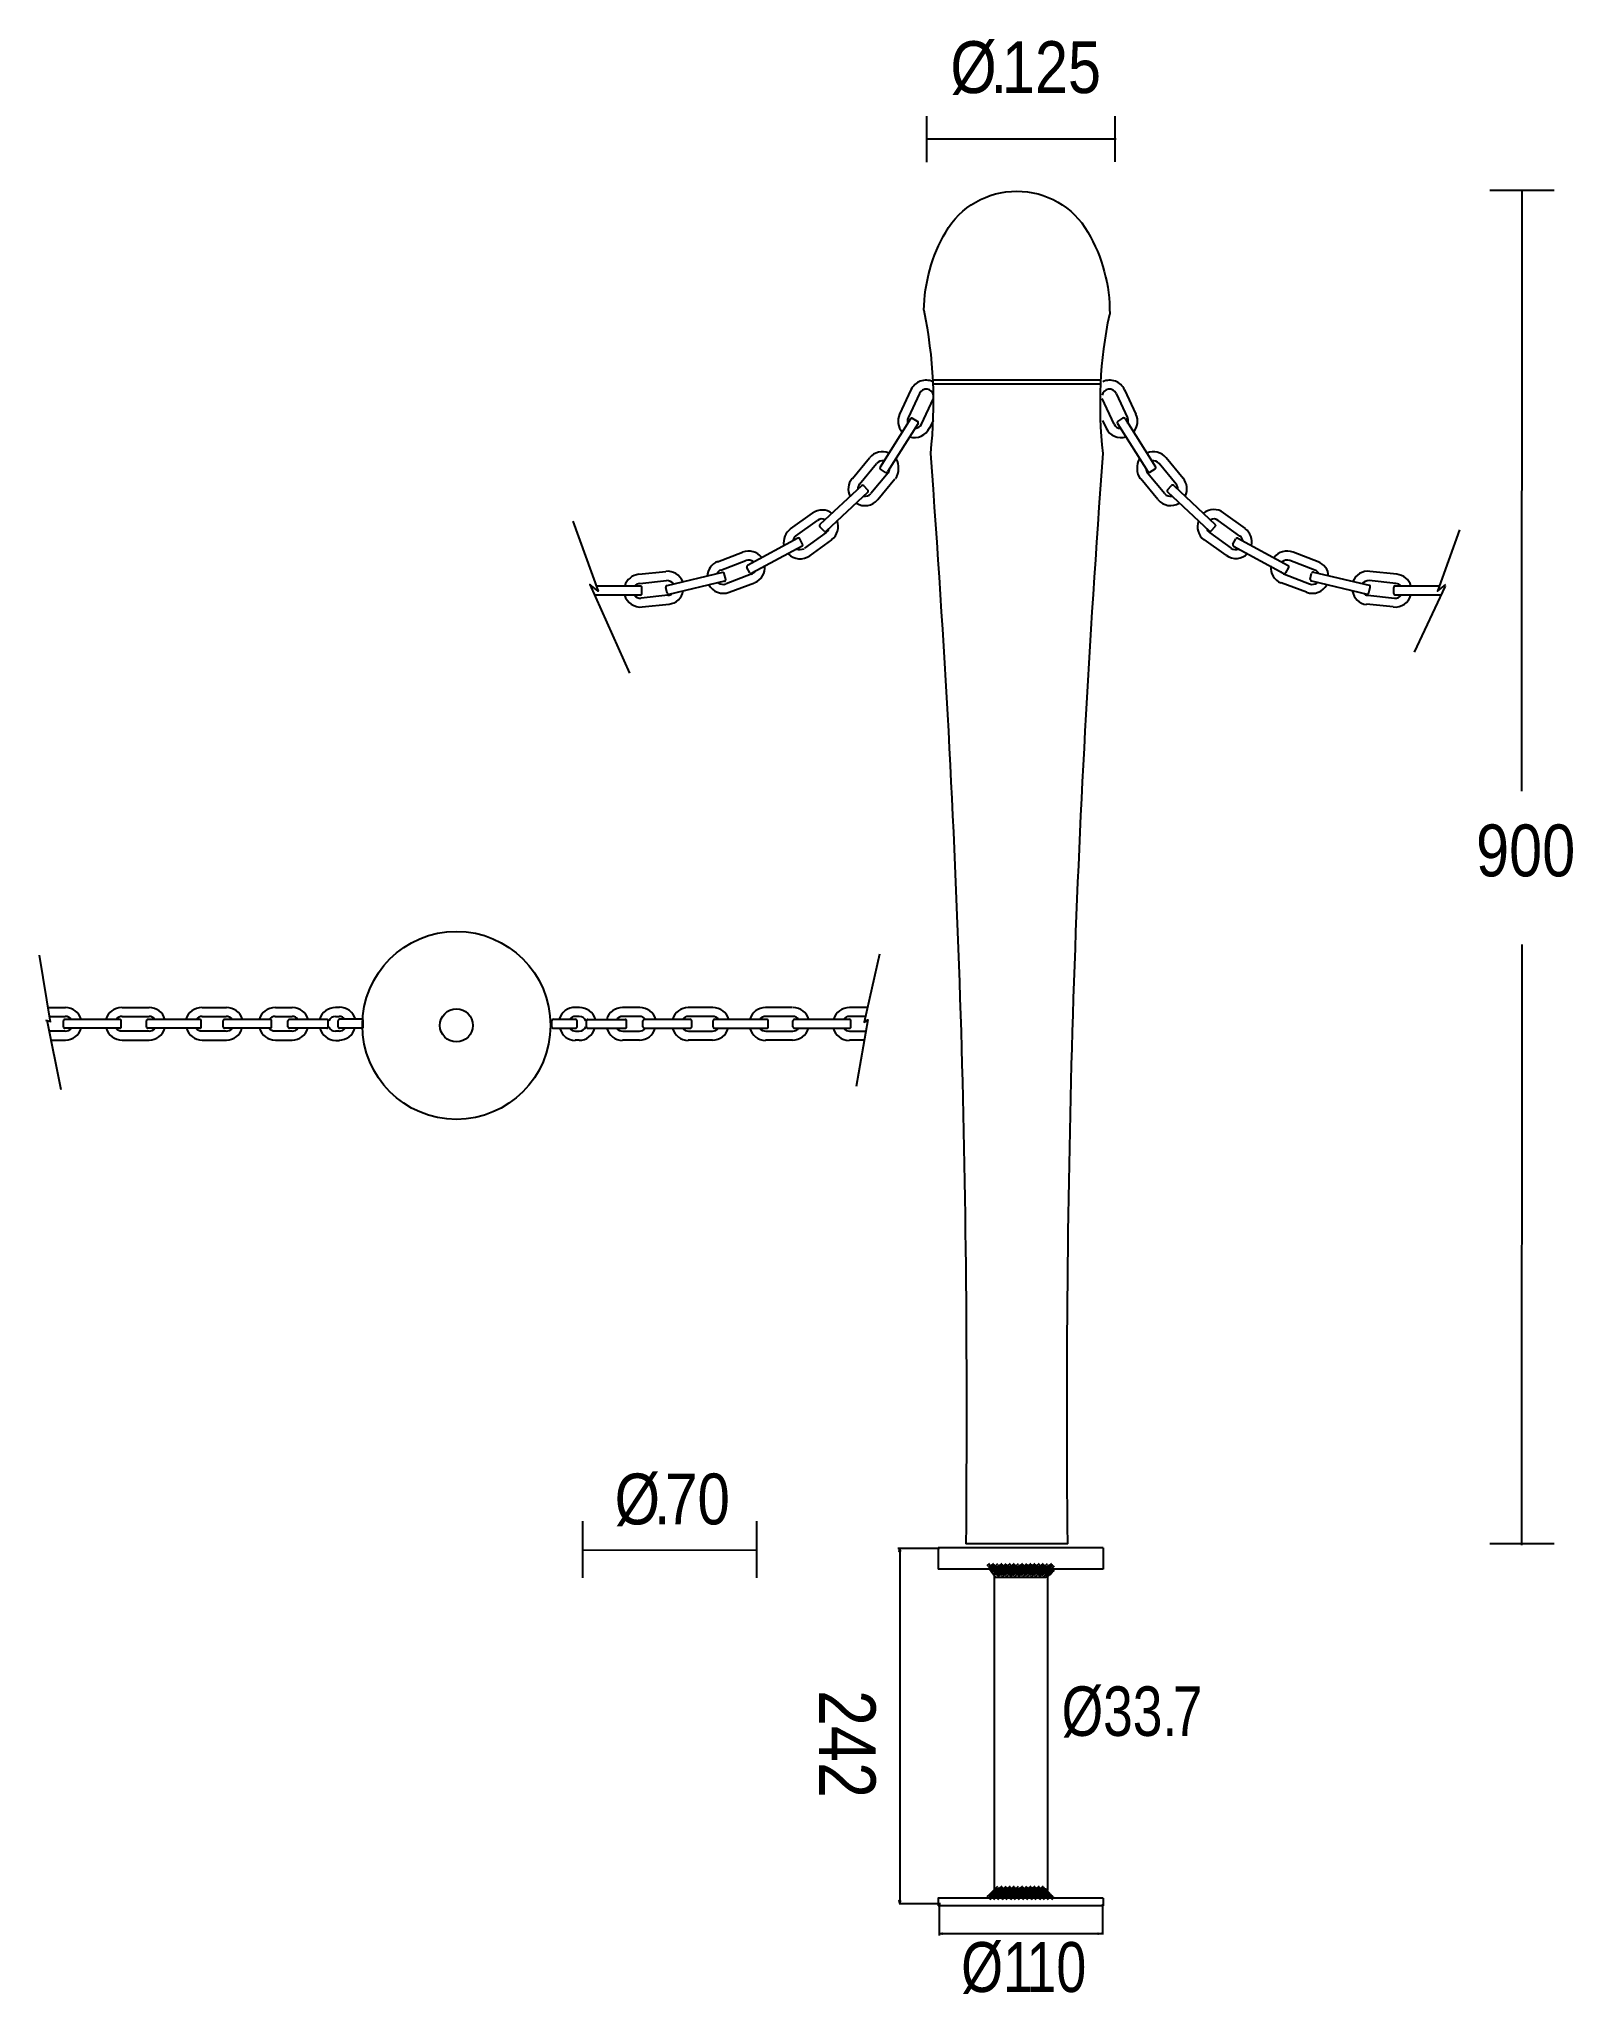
# Model space of a CAD drawing. Extents: x 0 to 207, y 5 to 268.
import ezdxf

# ---------------------------------------------------------------- set-up
doc = ezdxf.new("R2010")
doc.units = 0
doc.layers.add('LIVELLO_1', color=160, linetype='Continuous')
doc.styles.add('STD', font='txt')

# ---------------------------------------------------------------- blocks, each defined once
blk = doc.blocks.new('AI9-BLK319')
at = {"layer": 'LIVELLO_1', "color": 7}
for p, q in [((3.277664, -0.297484), (3.620106, 0.045992)), ((3.450608, -0.46905), (3.792706, -0.123851)), ((3.620106, -0.638548), (3.964271, -0.297484))]:
    blk.add_line(p, q, dxfattribs=at)
blk = doc.blocks.new('AI9-BLK318')
at = {"layer": 'LIVELLO_1', "color": 7}
blk.add_blockref('AI9-BLK319', (0, 0), dxfattribs=at)
blk = doc.blocks.new('AI9-BLK317')
at = {"layer": 'LIVELLO_1', "color": 7}
for p, q in [((3.490398, -0.156407), (3.832152, 0.187069)), ((3.660242, -0.327973), (4.004407, 0.013436)), ((3.832152, -0.499539), (4.174594, -0.156407))]:
    blk.add_line(p, q, dxfattribs=at)
blk = doc.blocks.new('AI9-BLK316')
at = {"layer": 'LIVELLO_1', "color": 7}
blk.add_blockref('AI9-BLK317', (0, 0), dxfattribs=at)
blk = doc.blocks.new('AI9-BLK315')
at = {"layer": 'LIVELLO_1', "color": 7}
for p, q in [((3.62803, 0.016709), (3.970473, 0.358462)), ((3.799596, -0.15658), (4.141694, 0.188619)), ((3.970473, -0.326078), (4.314638, 0.016709))]:
    blk.add_line(p, q, dxfattribs=at)
blk = doc.blocks.new('AI9-BLK314')
at = {"layer": 'LIVELLO_1', "color": 7}
blk.add_blockref('AI9-BLK315', (0, 0), dxfattribs=at)
blk = doc.blocks.new('AI9-BLK311')
at = {"layer": 'LIVELLO_1', "color": 7}
for p, q in [((2.721281, -0.297484), (3.063723, 0.045992)), ((2.891469, -0.46905), (3.235289, -0.123851)), ((3.063723, -0.638548), (3.406166, -0.297484))]:
    blk.add_line(p, q, dxfattribs=at)
blk = doc.blocks.new('AI9-BLK310')
at = {"layer": 'LIVELLO_1', "color": 7}
blk.add_blockref('AI9-BLK311', (0, 0), dxfattribs=at)
blk = doc.blocks.new('AI9-BLK309')
at = {"layer": 'LIVELLO_1', "color": 7}
for p, q in [((2.998956, -0.156407), (3.343121, 0.187069)), ((3.170521, -0.327973), (3.512619, 0.013436)), ((3.343121, -0.499539), (3.685219, -0.156407))]:
    blk.add_line(p, q, dxfattribs=at)
blk = doc.blocks.new('AI9-BLK308')
at = {"layer": 'LIVELLO_1', "color": 7}
blk.add_blockref('AI9-BLK309', (0, 0), dxfattribs=at)
blk = doc.blocks.new('AI9-BLK307')
at = {"layer": 'LIVELLO_1', "color": 7}
for p, q in [((3.277664, 0.016709), (3.620106, 0.358462)), ((3.450608, -0.15658), (3.792706, 0.188619)), ((3.620106, -0.326078), (3.964271, 0.016709))]:
    blk.add_line(p, q, dxfattribs=at)
blk = doc.blocks.new('AI9-BLK306')
at = {"layer": 'LIVELLO_1', "color": 7}
blk.add_blockref('AI9-BLK307', (0, 0), dxfattribs=at)
blk = doc.blocks.new('AI9-BLK305')
at = {"layer": 'LIVELLO_1', "color": 7}
for p, q in [((3.490398, 0.173116), (3.832152, 0.516592)), ((3.660242, 0.00155), (4.004407, 0.345026)), ((3.832152, -0.170015), (4.174594, 0.173116))]:
    blk.add_line(p, q, dxfattribs=at)
blk = doc.blocks.new('AI9-BLK304')
at = {"layer": 'LIVELLO_1', "color": 7}
blk.add_blockref('AI9-BLK305', (0, 0), dxfattribs=at)
blk = doc.blocks.new('AI9-BLK303')
at = {"layer": 'LIVELLO_1', "color": 7}
for p, q in [((3.62803, 0.312298), (3.970473, 0.655774)), ((3.799596, 0.142455), (4.141694, 0.484208)), ((3.970473, -0.030834), (4.314638, 0.312298))]:
    blk.add_line(p, q, dxfattribs=at)
blk = doc.blocks.new('AI9-BLK302')
at = {"layer": 'LIVELLO_1', "color": 7}
blk.add_blockref('AI9-BLK303', (0, 0), dxfattribs=at)
blk = doc.blocks.new('AI9-BLK301')
at = {"layer": 'LIVELLO_1', "color": 7}
for p, q in [((2.164209, -0.297484), (2.506651, 0.045992)), ((2.334741, -0.46905), (2.678906, -0.123851)), ((2.506651, -0.638548), (2.848749, -0.297484))]:
    blk.add_line(p, q, dxfattribs=at)
blk = doc.blocks.new('AI9-BLK300')
at = {"layer": 'LIVELLO_1', "color": 7}
blk.add_blockref('AI9-BLK301', (0, 0), dxfattribs=at)
blk = doc.blocks.new('AI9-BLK299')
at = {"layer": 'LIVELLO_1', "color": 7}
for p, q in [((2.442228, -0.156407), (2.78536, 0.187069)), ((2.613794, -0.327973), (2.956236, 0.013436)), ((2.78536, -0.499539), (3.127802, -0.156407))]:
    blk.add_line(p, q, dxfattribs=at)
blk = doc.blocks.new('AI9-BLK298')
at = {"layer": 'LIVELLO_1', "color": 7}
blk.add_blockref('AI9-BLK299', (0, 0), dxfattribs=at)
blk = doc.blocks.new('AI9-BLK297')
at = {"layer": 'LIVELLO_1', "color": 7}
for p, q in [((2.721281, 0.016709), (3.063723, 0.358462)), ((2.891469, -0.15658), (3.235289, 0.188619)), ((3.063723, -0.326078), (3.406166, 0.016709))]:
    blk.add_line(p, q, dxfattribs=at)
blk = doc.blocks.new('AI9-BLK296')
at = {"layer": 'LIVELLO_1', "color": 7}
blk.add_blockref('AI9-BLK297', (0, 0), dxfattribs=at)
blk = doc.blocks.new('AI9-BLK295')
at = {"layer": 'LIVELLO_1', "color": 7}
for p, q in [((2.998956, 0.173116), (3.343121, 0.516592)), ((3.170521, 0.00155), (3.512619, 0.345026)), ((3.343121, -0.170015), (3.685219, 0.173116))]:
    blk.add_line(p, q, dxfattribs=at)
blk = doc.blocks.new('AI9-BLK294')
at = {"layer": 'LIVELLO_1', "color": 7}
blk.add_blockref('AI9-BLK295', (0, 0), dxfattribs=at)
blk = doc.blocks.new('AI9-BLK293')
at = {"layer": 'LIVELLO_1', "color": 7}
for p, q in [((3.277664, 0.312298), (3.620106, 0.655774)), ((3.450608, 0.142455), (3.792706, 0.484208)), ((3.620106, -0.030834), (3.964271, 0.312298))]:
    blk.add_line(p, q, dxfattribs=at)
blk = doc.blocks.new('AI9-BLK292')
at = {"layer": 'LIVELLO_1', "color": 7}
blk.add_blockref('AI9-BLK293', (0, 0), dxfattribs=at)
blk = doc.blocks.new('AI9-BLK291')
at = {"layer": 'LIVELLO_1', "color": 7}
for p, q in [((1.605759, -0.297484), (1.949924, 0.045992)), ((1.777325, -0.46905), (2.119767, -0.123851)), ((1.949924, -0.638548), (2.292367, -0.297484))]:
    blk.add_line(p, q, dxfattribs=at)
blk = doc.blocks.new('AI9-BLK290')
at = {"layer": 'LIVELLO_1', "color": 7}
blk.add_blockref('AI9-BLK291', (0, 0), dxfattribs=at)
blk = doc.blocks.new('AI9-BLK289')
at = {"layer": 'LIVELLO_1', "color": 7}
for p, q in [((1.884812, -0.156407), (2.227254, 0.187069)), ((2.057411, -0.327973), (2.399164, 0.013436)), ((2.227254, -0.499539), (2.571419, -0.156407))]:
    blk.add_line(p, q, dxfattribs=at)
blk = doc.blocks.new('AI9-BLK288')
at = {"layer": 'LIVELLO_1', "color": 7}
blk.add_blockref('AI9-BLK289', (0, 0), dxfattribs=at)
blk = doc.blocks.new('AI9-BLK287')
at = {"layer": 'LIVELLO_1', "color": 7}
for p, q in [((2.164209, 0.016709), (2.506651, 0.358462)), ((2.334741, -0.15658), (2.678906, 0.188619)), ((2.506651, -0.326078), (2.848749, 0.016709))]:
    blk.add_line(p, q, dxfattribs=at)
blk = doc.blocks.new('AI9-BLK286')
at = {"layer": 'LIVELLO_1', "color": 7}
blk.add_blockref('AI9-BLK287', (0, 0), dxfattribs=at)
blk = doc.blocks.new('AI9-BLK285')
at = {"layer": 'LIVELLO_1', "color": 7}
for p, q in [((2.442228, 0.173116), (2.78536, 0.516592)), ((2.613794, 0.00155), (2.956236, 0.345026)), ((2.78536, -0.170015), (3.127802, 0.173116))]:
    blk.add_line(p, q, dxfattribs=at)
blk = doc.blocks.new('AI9-BLK284')
at = {"layer": 'LIVELLO_1', "color": 7}
blk.add_blockref('AI9-BLK285', (0, 0), dxfattribs=at)
blk = doc.blocks.new('AI9-BLK283')
at = {"layer": 'LIVELLO_1', "color": 7}
for p, q in [((2.721281, 0.312298), (3.063723, 0.655774)), ((2.891469, 0.142455), (3.235289, 0.484208)), ((3.063723, -0.030834), (3.406166, 0.312298))]:
    blk.add_line(p, q, dxfattribs=at)
blk = doc.blocks.new('AI9-BLK282')
at = {"layer": 'LIVELLO_1', "color": 7}
blk.add_blockref('AI9-BLK283', (0, 0), dxfattribs=at)
blk = doc.blocks.new('AI9-BLK281')
at = {"layer": 'LIVELLO_1', "color": 7}
for p, q in [((1.048343, -0.297484), (1.392508, 0.045992)), ((1.220942, -0.46905), (1.563384, -0.123851)), ((1.392508, -0.638548), (1.73495, -0.297484))]:
    blk.add_line(p, q, dxfattribs=at)
blk = doc.blocks.new('AI9-BLK280')
at = {"layer": 'LIVELLO_1', "color": 7}
blk.add_blockref('AI9-BLK281', (0, 0), dxfattribs=at)
blk = doc.blocks.new('AI9-BLK279')
at = {"layer": 'LIVELLO_1', "color": 7}
for p, q in [((1.328429, -0.156407), (1.670527, 0.187069)), ((1.498272, -0.327973), (1.842782, 0.013436)), ((1.670527, -0.499539), (2.01228, -0.156407))]:
    blk.add_line(p, q, dxfattribs=at)
blk = doc.blocks.new('AI9-BLK278')
at = {"layer": 'LIVELLO_1', "color": 7}
blk.add_blockref('AI9-BLK279', (0, 0), dxfattribs=at)
blk = doc.blocks.new('AI9-BLK277')
at = {"layer": 'LIVELLO_1', "color": 7}
for p, q in [((1.605759, 0.016709), (1.949924, 0.358462)), ((1.777325, -0.15658), (2.119767, 0.188619)), ((1.949924, -0.326078), (2.292367, 0.016709))]:
    blk.add_line(p, q, dxfattribs=at)
blk = doc.blocks.new('AI9-BLK276')
at = {"layer": 'LIVELLO_1', "color": 7}
blk.add_blockref('AI9-BLK277', (0, 0), dxfattribs=at)
blk = doc.blocks.new('AI9-BLK275')
at = {"layer": 'LIVELLO_1', "color": 7}
for p, q in [((1.884812, 0.173116), (2.227254, 0.516592)), ((2.057411, 0.00155), (2.399164, 0.345026)), ((2.227254, -0.170015), (2.571419, 0.173116))]:
    blk.add_line(p, q, dxfattribs=at)
blk = doc.blocks.new('AI9-BLK274')
at = {"layer": 'LIVELLO_1', "color": 7}
blk.add_blockref('AI9-BLK275', (0, 0), dxfattribs=at)
blk = doc.blocks.new('AI9-BLK273')
at = {"layer": 'LIVELLO_1', "color": 7}
for p, q in [((2.164209, 0.312298), (2.506651, 0.655774)), ((2.334741, 0.142455), (2.678906, 0.484208)), ((2.506651, -0.030834), (2.848749, 0.312298))]:
    blk.add_line(p, q, dxfattribs=at)
blk = doc.blocks.new('AI9-BLK272')
at = {"layer": 'LIVELLO_1', "color": 7}
blk.add_blockref('AI9-BLK273', (0, 0), dxfattribs=at)
blk = doc.blocks.new('AI9-BLK271')
at = {"layer": 'LIVELLO_1', "color": 7}
for p, q in [((0.49196, -0.297484), (0.834058, 0.045992)), ((0.663525, -0.46905), (1.005968, -0.123851)), ((0.834058, -0.638548), (1.178223, -0.297484))]:
    blk.add_line(p, q, dxfattribs=at)
blk = doc.blocks.new('AI9-BLK270')
at = {"layer": 'LIVELLO_1', "color": 7}
blk.add_blockref('AI9-BLK271', (0, 0), dxfattribs=at)
blk = doc.blocks.new('AI9-BLK269')
at = {"layer": 'LIVELLO_1', "color": 7}
for p, q in [((0.771357, -0.156407), (1.113455, 0.187069)), ((0.941545, -0.327973), (1.28571, 0.013436)), ((1.113455, -0.499539), (1.455897, -0.156407))]:
    blk.add_line(p, q, dxfattribs=at)
blk = doc.blocks.new('AI9-BLK268')
at = {"layer": 'LIVELLO_1', "color": 7}
blk.add_blockref('AI9-BLK269', (0, 0), dxfattribs=at)
blk = doc.blocks.new('AI9-BLK267')
at = {"layer": 'LIVELLO_1', "color": 7}
for p, q in [((1.048343, 0.016709), (1.392508, 0.358462)), ((1.220942, -0.15658), (1.563384, 0.188619)), ((1.392508, -0.326078), (1.73495, 0.016709))]:
    blk.add_line(p, q, dxfattribs=at)
blk = doc.blocks.new('AI9-BLK266')
at = {"layer": 'LIVELLO_1', "color": 7}
blk.add_blockref('AI9-BLK267', (0, 0), dxfattribs=at)
blk = doc.blocks.new('AI9-BLK265')
at = {"layer": 'LIVELLO_1', "color": 7}
for p, q in [((1.328429, 0.173116), (1.670527, 0.516592)), ((1.498272, 0.00155), (1.842782, 0.345026)), ((1.670527, -0.170015), (2.01228, 0.173116))]:
    blk.add_line(p, q, dxfattribs=at)
blk = doc.blocks.new('AI9-BLK264')
at = {"layer": 'LIVELLO_1', "color": 7}
blk.add_blockref('AI9-BLK265', (0, 0), dxfattribs=at)
blk = doc.blocks.new('AI9-BLK263')
at = {"layer": 'LIVELLO_1', "color": 7}
for p, q in [((1.605759, 0.312298), (1.949924, 0.655774)), ((1.777325, 0.142455), (2.119767, 0.484208)), ((1.949924, -0.030834), (2.292367, 0.312298))]:
    blk.add_line(p, q, dxfattribs=at)
blk = doc.blocks.new('AI9-BLK262')
at = {"layer": 'LIVELLO_1', "color": 7}
blk.add_blockref('AI9-BLK263', (0, 0), dxfattribs=at)
blk = doc.blocks.new('AI9-BLK261')
at = {"layer": 'LIVELLO_1', "color": 7}
for p, q in [((-0.064423, -0.297484), (0.276986, 0.045992)), ((0.10542, -0.46905), (0.449585, -0.123851)), ((0.276986, -0.638548), (0.619428, -0.297484))]:
    blk.add_line(p, q, dxfattribs=at)
blk = doc.blocks.new('AI9-BLK260')
at = {"layer": 'LIVELLO_1', "color": 7}
blk.add_blockref('AI9-BLK261', (0, 0), dxfattribs=at)
blk = doc.blocks.new('AI9-BLK259')
at = {"layer": 'LIVELLO_1', "color": 7}
for p, q in [((0.212907, -0.156407), (0.557072, 0.187069)), ((0.384473, -0.327973), (0.726571, 0.013436)), ((0.557072, -0.499539), (0.899514, -0.156407))]:
    blk.add_line(p, q, dxfattribs=at)
blk = doc.blocks.new('AI9-BLK258')
at = {"layer": 'LIVELLO_1', "color": 7}
blk.add_blockref('AI9-BLK259', (0, 0), dxfattribs=at)
blk = doc.blocks.new('AI9-BLK257')
at = {"layer": 'LIVELLO_1', "color": 7}
for p, q in [((0.49196, 0.016709), (0.834058, 0.358462)), ((0.663525, -0.15658), (1.005968, 0.188619)), ((0.834058, -0.326078), (1.178223, 0.016709))]:
    blk.add_line(p, q, dxfattribs=at)
blk = doc.blocks.new('AI9-BLK256')
at = {"layer": 'LIVELLO_1', "color": 7}
blk.add_blockref('AI9-BLK257', (0, 0), dxfattribs=at)
blk = doc.blocks.new('AI9-BLK255')
at = {"layer": 'LIVELLO_1', "color": 7}
for p, q in [((0.771357, 0.173116), (1.113455, 0.516592)), ((0.941545, 0.00155), (1.28571, 0.345026)), ((1.113455, -0.170015), (1.455897, 0.173116))]:
    blk.add_line(p, q, dxfattribs=at)
blk = doc.blocks.new('AI9-BLK254')
at = {"layer": 'LIVELLO_1', "color": 7}
blk.add_blockref('AI9-BLK255', (0, 0), dxfattribs=at)
blk = doc.blocks.new('AI9-BLK253')
at = {"layer": 'LIVELLO_1', "color": 7}
for p, q in [((1.048343, 0.312298), (1.392508, 0.655774)), ((1.220942, 0.142455), (1.563384, 0.484208)), ((1.392508, -0.030834), (1.73495, 0.312298))]:
    blk.add_line(p, q, dxfattribs=at)
blk = doc.blocks.new('AI9-BLK252')
at = {"layer": 'LIVELLO_1', "color": 7}
blk.add_blockref('AI9-BLK253', (0, 0), dxfattribs=at)
blk = doc.blocks.new('AI9-BLK251')
at = {"layer": 'LIVELLO_1', "color": 7}
for p, q in [((-0.62184, -0.297484), (-0.279397, 0.045992)), ((-0.451997, -0.46905), (-0.107831, -0.123851)), ((-0.279397, -0.638548), (0.062701, -0.297484))]:
    blk.add_line(p, q, dxfattribs=at)
blk = doc.blocks.new('AI9-BLK250')
at = {"layer": 'LIVELLO_1', "color": 7}
blk.add_blockref('AI9-BLK251', (0, 0), dxfattribs=at)
blk = doc.blocks.new('AI9-BLK249')
at = {"layer": 'LIVELLO_1', "color": 7}
for p, q in [((-0.344854, -0.156407), (-0.000345, 0.187069)), ((-0.17191, -0.327973), (0.170188, 0.013436)), ((-0.000345, -0.499539), (0.341753, -0.156407))]:
    blk.add_line(p, q, dxfattribs=at)
blk = doc.blocks.new('AI9-BLK248')
at = {"layer": 'LIVELLO_1', "color": 7}
blk.add_blockref('AI9-BLK249', (0, 0), dxfattribs=at)
blk = doc.blocks.new('AI9-BLK247')
at = {"layer": 'LIVELLO_1', "color": 7}
for p, q in [((-0.064423, 0.016709), (0.276986, 0.358462)), ((0.10542, -0.15658), (0.449585, 0.188619)), ((0.276986, -0.326078), (0.619428, 0.016709))]:
    blk.add_line(p, q, dxfattribs=at)
blk = doc.blocks.new('AI9-BLK246')
at = {"layer": 'LIVELLO_1', "color": 7}
blk.add_blockref('AI9-BLK247', (0, 0), dxfattribs=at)
blk = doc.blocks.new('AI9-BLK245')
at = {"layer": 'LIVELLO_1', "color": 7}
for p, q in [((0.212907, 0.173116), (0.557072, 0.516592)), ((0.384473, 0.00155), (0.726571, 0.345026)), ((0.557072, -0.170015), (0.899514, 0.173116))]:
    blk.add_line(p, q, dxfattribs=at)
blk = doc.blocks.new('AI9-BLK244')
at = {"layer": 'LIVELLO_1', "color": 7}
blk.add_blockref('AI9-BLK245', (0, 0), dxfattribs=at)
blk = doc.blocks.new('AI9-BLK243')
at = {"layer": 'LIVELLO_1', "color": 7}
for p, q in [((0.49196, 0.312298), (0.834058, 0.655774)), ((0.663525, 0.142455), (1.005968, 0.484208)), ((0.834058, -0.030834), (1.178223, 0.312298))]:
    blk.add_line(p, q, dxfattribs=at)
blk = doc.blocks.new('AI9-BLK242')
at = {"layer": 'LIVELLO_1', "color": 7}
blk.add_blockref('AI9-BLK243', (0, 0), dxfattribs=at)
blk = doc.blocks.new('AI9-BLK241')
at = {"layer": 'LIVELLO_1', "color": 7}
for p, q in [((-1.179945, -0.297484), (-0.83578, 0.045992)), ((-1.008724, -0.46905), (-0.666281, -0.123851)), ((-0.83578, -0.638548), (-0.494371, -0.297484))]:
    blk.add_line(p, q, dxfattribs=at)
blk = doc.blocks.new('AI9-BLK240')
at = {"layer": 'LIVELLO_1', "color": 7}
blk.add_blockref('AI9-BLK241', (0, 0), dxfattribs=at)
blk = doc.blocks.new('AI9-BLK239')
at = {"layer": 'LIVELLO_1', "color": 7}
for p, q in [((-0.901237, -0.156407), (-0.558794, 0.187069)), ((-0.729327, -0.327973), (-0.386884, 0.013436)), ((-0.558794, -0.499539), (-0.214629, -0.156407))]:
    blk.add_line(p, q, dxfattribs=at)
blk = doc.blocks.new('AI9-BLK238')
at = {"layer": 'LIVELLO_1', "color": 7}
blk.add_blockref('AI9-BLK239', (0, 0), dxfattribs=at)
blk = doc.blocks.new('AI9-BLK237')
at = {"layer": 'LIVELLO_1', "color": 7}
for p, q in [((-0.62184, 0.016709), (-0.279397, 0.358462)), ((-0.451997, -0.15658), (-0.107831, 0.188619)), ((-0.279397, -0.326078), (0.062701, 0.016709))]:
    blk.add_line(p, q, dxfattribs=at)
blk = doc.blocks.new('AI9-BLK236')
at = {"layer": 'LIVELLO_1', "color": 7}
blk.add_blockref('AI9-BLK237', (0, 0), dxfattribs=at)
blk = doc.blocks.new('AI9-BLK235')
at = {"layer": 'LIVELLO_1', "color": 7}
for p, q in [((-0.344854, 0.173116), (-0.000345, 0.516592)), ((-0.17191, 0.00155), (0.170188, 0.345026)), ((-0.000345, -0.170015), (0.341753, 0.173116))]:
    blk.add_line(p, q, dxfattribs=at)
blk = doc.blocks.new('AI9-BLK234')
at = {"layer": 'LIVELLO_1', "color": 7}
blk.add_blockref('AI9-BLK235', (0, 0), dxfattribs=at)
blk = doc.blocks.new('AI9-BLK233')
at = {"layer": 'LIVELLO_1', "color": 7}
for p, q in [((-0.064423, 0.312298), (0.276986, 0.655774)), ((0.10542, 0.142455), (0.449585, 0.484208)), ((0.276986, -0.030834), (0.619428, 0.312298))]:
    blk.add_line(p, q, dxfattribs=at)
blk = doc.blocks.new('AI9-BLK232')
at = {"layer": 'LIVELLO_1', "color": 7}
blk.add_blockref('AI9-BLK233', (0, 0), dxfattribs=at)
blk = doc.blocks.new('AI9-BLK231')
at = {"layer": 'LIVELLO_1', "color": 7}
for p, q in [((-1.737706, -0.297484), (-1.393541, 0.045992)), ((-1.565107, -0.46905), (-1.223353, -0.123851)), ((-1.393541, -0.638548), (-1.051099, -0.297484))]:
    blk.add_line(p, q, dxfattribs=at)
blk = doc.blocks.new('AI9-BLK230')
at = {"layer": 'LIVELLO_1', "color": 7}
blk.add_blockref('AI9-BLK231', (0, 0), dxfattribs=at)
blk = doc.blocks.new('AI9-BLK229')
at = {"layer": 'LIVELLO_1', "color": 7}
for p, q in [((-1.458309, -0.156407), (-1.115866, 0.187069)), ((-1.28571, -0.327973), (-0.943267, 0.013436)), ((-1.115866, -0.499539), (-0.771701, -0.156407))]:
    blk.add_line(p, q, dxfattribs=at)
blk = doc.blocks.new('AI9-BLK228')
at = {"layer": 'LIVELLO_1', "color": 7}
blk.add_blockref('AI9-BLK229', (0, 0), dxfattribs=at)
blk = doc.blocks.new('AI9-BLK227')
at = {"layer": 'LIVELLO_1', "color": 7}
for p, q in [((-1.179945, 0.016709), (-0.83578, 0.358462)), ((-1.008724, -0.15658), (-0.666281, 0.188619)), ((-0.83578, -0.326078), (-0.494371, 0.016709))]:
    blk.add_line(p, q, dxfattribs=at)
blk = doc.blocks.new('AI9-BLK226')
at = {"layer": 'LIVELLO_1', "color": 7}
blk.add_blockref('AI9-BLK227', (0, 0), dxfattribs=at)
blk = doc.blocks.new('AI9-BLK225')
at = {"layer": 'LIVELLO_1', "color": 7}
for p, q in [((-0.901237, 0.173116), (-0.558794, 0.516592)), ((-0.729327, 0.00155), (-0.386884, 0.345026)), ((-0.558794, -0.170015), (-0.214629, 0.173116))]:
    blk.add_line(p, q, dxfattribs=at)
blk = doc.blocks.new('AI9-BLK224')
at = {"layer": 'LIVELLO_1', "color": 7}
blk.add_blockref('AI9-BLK225', (0, 0), dxfattribs=at)
blk = doc.blocks.new('AI9-BLK223')
at = {"layer": 'LIVELLO_1', "color": 7}
for p, q in [((-0.62184, 0.312298), (-0.279397, 0.655774)), ((-0.451997, 0.142455), (-0.107831, 0.484208)), ((-0.279397, -0.030834), (0.062701, 0.312298))]:
    blk.add_line(p, q, dxfattribs=at)
blk = doc.blocks.new('AI9-BLK222')
at = {"layer": 'LIVELLO_1', "color": 7}
blk.add_blockref('AI9-BLK223', (0, 0), dxfattribs=at)
blk = doc.blocks.new('AI9-BLK221')
at = {"layer": 'LIVELLO_1', "color": 7}
for p, q in [((-2.294089, -0.297484), (-1.951302, 0.045992)), ((-2.122179, -0.46905), (-1.780081, -0.123851)), ((-1.951302, -0.638548), (-1.608515, -0.297484))]:
    blk.add_line(p, q, dxfattribs=at)
blk = doc.blocks.new('AI9-BLK220')
at = {"layer": 'LIVELLO_1', "color": 7}
blk.add_blockref('AI9-BLK221', (0, 0), dxfattribs=at)
blk = doc.blocks.new('AI9-BLK219')
at = {"layer": 'LIVELLO_1', "color": 7}
for p, q in [((-2.014692, -0.156407), (-1.672594, 0.187069)), ((-1.845193, -0.327973), (-1.501028, 0.013436)), ((-1.672594, -0.499539), (-1.330151, -0.156407))]:
    blk.add_line(p, q, dxfattribs=at)
blk = doc.blocks.new('AI9-BLK218')
at = {"layer": 'LIVELLO_1', "color": 7}
blk.add_blockref('AI9-BLK219', (0, 0), dxfattribs=at)
blk = doc.blocks.new('AI9-BLK217')
at = {"layer": 'LIVELLO_1', "color": 7}
for p, q in [((-1.737706, 0.016709), (-1.393541, 0.358462)), ((-1.565107, -0.15658), (-1.223353, 0.188619)), ((-1.393541, -0.326078), (-1.051099, 0.016709))]:
    blk.add_line(p, q, dxfattribs=at)
blk = doc.blocks.new('AI9-BLK216')
at = {"layer": 'LIVELLO_1', "color": 7}
blk.add_blockref('AI9-BLK217', (0, 0), dxfattribs=at)
blk = doc.blocks.new('AI9-BLK215')
at = {"layer": 'LIVELLO_1', "color": 7}
for p, q in [((-1.458309, 0.173116), (-1.115866, 0.516592)), ((-1.28571, 0.00155), (-0.943267, 0.345026)), ((-1.115866, -0.170015), (-0.771701, 0.173116))]:
    blk.add_line(p, q, dxfattribs=at)
blk = doc.blocks.new('AI9-BLK214')
at = {"layer": 'LIVELLO_1', "color": 7}
blk.add_blockref('AI9-BLK215', (0, 0), dxfattribs=at)
blk = doc.blocks.new('AI9-BLK213')
at = {"layer": 'LIVELLO_1', "color": 7}
for p, q in [((-1.179945, 0.312298), (-0.83578, 0.655774)), ((-1.008724, 0.142455), (-0.666281, 0.484208)), ((-0.83578, -0.030834), (-0.494371, 0.312298))]:
    blk.add_line(p, q, dxfattribs=at)
blk = doc.blocks.new('AI9-BLK212')
at = {"layer": 'LIVELLO_1', "color": 7}
blk.add_blockref('AI9-BLK213', (0, 0), dxfattribs=at)
blk = doc.blocks.new('AI9-BLK211')
at = {"layer": 'LIVELLO_1', "color": 7}
for p, q in [((-2.851161, -0.297484), (-2.509063, 0.045992)), ((-2.678562, -0.46905), (-2.336464, -0.123851)), ((-2.509063, -0.638548), (-2.164898, -0.297484))]:
    blk.add_line(p, q, dxfattribs=at)
blk = doc.blocks.new('AI9-BLK210')
at = {"layer": 'LIVELLO_1', "color": 7}
blk.add_blockref('AI9-BLK211', (0, 0), dxfattribs=at)
blk = doc.blocks.new('AI9-BLK209')
at = {"layer": 'LIVELLO_1', "color": 7}
for p, q in [((-2.573831, -0.156407), (-2.23001, 0.187069)), ((-2.401576, -0.327973), (-2.059134, 0.013436)), ((-2.23001, -0.499539), (-1.887223, -0.156407))]:
    blk.add_line(p, q, dxfattribs=at)
blk = doc.blocks.new('AI9-BLK208')
at = {"layer": 'LIVELLO_1', "color": 7}
blk.add_blockref('AI9-BLK209', (0, 0), dxfattribs=at)
blk = doc.blocks.new('AI9-BLK207')
at = {"layer": 'LIVELLO_1', "color": 7}
for p, q in [((-2.294089, 0.016709), (-1.951302, 0.358462)), ((-2.122179, -0.15658), (-1.780081, 0.188619)), ((-1.951302, -0.326078), (-1.608515, 0.016709))]:
    blk.add_line(p, q, dxfattribs=at)
blk = doc.blocks.new('AI9-BLK206')
at = {"layer": 'LIVELLO_1', "color": 7}
blk.add_blockref('AI9-BLK207', (0, 0), dxfattribs=at)
blk = doc.blocks.new('AI9-BLK205')
at = {"layer": 'LIVELLO_1', "color": 7}
for p, q in [((-2.014692, 0.173116), (-1.672594, 0.516592)), ((-1.845193, 0.00155), (-1.501028, 0.345026)), ((-1.672594, -0.170015), (-1.330151, 0.173116))]:
    blk.add_line(p, q, dxfattribs=at)
blk = doc.blocks.new('AI9-BLK204')
at = {"layer": 'LIVELLO_1', "color": 7}
blk.add_blockref('AI9-BLK205', (0, 0), dxfattribs=at)
blk = doc.blocks.new('AI9-BLK203')
at = {"layer": 'LIVELLO_1', "color": 7}
for p, q in [((-1.737706, 0.312298), (-1.393541, 0.655774)), ((-1.565107, 0.142455), (-1.223353, 0.484208)), ((-1.393541, -0.030834), (-1.051099, 0.312298))]:
    blk.add_line(p, q, dxfattribs=at)
blk = doc.blocks.new('AI9-BLK202')
at = {"layer": 'LIVELLO_1', "color": 7}
blk.add_blockref('AI9-BLK203', (0, 0), dxfattribs=at)
blk = doc.blocks.new('AI9-BLK201')
at = {"layer": 'LIVELLO_1', "color": 7}
for p, q in [((-3.407888, -0.297484), (-3.065446, 0.045992)), ((-3.238045, -0.46905), (-2.89388, -0.123851)), ((-3.065446, -0.638548), (-2.723003, -0.297484))]:
    blk.add_line(p, q, dxfattribs=at)
blk = doc.blocks.new('AI9-BLK200')
at = {"layer": 'LIVELLO_1', "color": 7}
blk.add_blockref('AI9-BLK201', (0, 0), dxfattribs=at)
blk = doc.blocks.new('AI9-BLK199')
at = {"layer": 'LIVELLO_1', "color": 7}
for p, q in [((-3.130558, -0.156407), (-2.786393, 0.187069)), ((-2.958648, -0.327973), (-2.61655, 0.013436)), ((-2.786393, -0.499539), (-2.443951, -0.156407))]:
    blk.add_line(p, q, dxfattribs=at)
blk = doc.blocks.new('AI9-BLK198')
at = {"layer": 'LIVELLO_1', "color": 7}
blk.add_blockref('AI9-BLK199', (0, 0), dxfattribs=at)
blk = doc.blocks.new('AI9-BLK197')
at = {"layer": 'LIVELLO_1', "color": 7}
for p, q in [((-2.851161, 0.016709), (-2.509063, 0.358462)), ((-2.678562, -0.15658), (-2.336464, 0.188619)), ((-2.509063, -0.326078), (-2.164898, 0.016709))]:
    blk.add_line(p, q, dxfattribs=at)
blk = doc.blocks.new('AI9-BLK196')
at = {"layer": 'LIVELLO_1', "color": 7}
blk.add_blockref('AI9-BLK197', (0, 0), dxfattribs=at)
blk = doc.blocks.new('AI9-BLK195')
at = {"layer": 'LIVELLO_1', "color": 7}
for p, q in [((-2.573831, 0.173116), (-2.23001, 0.516592)), ((-2.401576, 0.00155), (-2.059134, 0.345026)), ((-2.23001, -0.170015), (-1.887223, 0.173116))]:
    blk.add_line(p, q, dxfattribs=at)
blk = doc.blocks.new('AI9-BLK194')
at = {"layer": 'LIVELLO_1', "color": 7}
blk.add_blockref('AI9-BLK195', (0, 0), dxfattribs=at)
blk = doc.blocks.new('AI9-BLK193')
at = {"layer": 'LIVELLO_1', "color": 7}
for p, q in [((-2.294089, 0.312298), (-1.951302, 0.655774)), ((-2.122179, 0.142455), (-1.780081, 0.484208)), ((-1.951302, -0.030834), (-1.608515, 0.312298))]:
    blk.add_line(p, q, dxfattribs=at)
blk = doc.blocks.new('AI9-BLK192')
at = {"layer": 'LIVELLO_1', "color": 7}
blk.add_blockref('AI9-BLK193', (0, 0), dxfattribs=at)
blk = doc.blocks.new('AI9-BLK191')
at = {"layer": 'LIVELLO_1', "color": 7}
for p, q in [((-3.687286, -0.156407), (-3.345532, 0.187069)), ((-3.515031, -0.327973), (-3.172933, 0.013436)), ((-3.345532, -0.499539), (-3.001367, -0.156407))]:
    blk.add_line(p, q, dxfattribs=at)
blk = doc.blocks.new('AI9-BLK190')
at = {"layer": 'LIVELLO_1', "color": 7}
blk.add_blockref('AI9-BLK191', (0, 0), dxfattribs=at)
blk = doc.blocks.new('AI9-BLK189')
at = {"layer": 'LIVELLO_1', "color": 7}
for p, q in [((-3.407888, 0.016709), (-3.065446, 0.358462)), ((-3.238045, -0.15658), (-2.89388, 0.188619)), ((-3.065446, -0.326078), (-2.723003, 0.016709))]:
    blk.add_line(p, q, dxfattribs=at)
blk = doc.blocks.new('AI9-BLK188')
at = {"layer": 'LIVELLO_1', "color": 7}
blk.add_blockref('AI9-BLK189', (0, 0), dxfattribs=at)
blk = doc.blocks.new('AI9-BLK187')
at = {"layer": 'LIVELLO_1', "color": 7}
for p, q in [((-3.130558, 0.173116), (-2.786393, 0.516592)), ((-2.958648, 0.00155), (-2.61655, 0.345026)), ((-2.786393, -0.170015), (-2.443951, 0.173116))]:
    blk.add_line(p, q, dxfattribs=at)
blk = doc.blocks.new('AI9-BLK186')
at = {"layer": 'LIVELLO_1', "color": 7}
blk.add_blockref('AI9-BLK187', (0, 0), dxfattribs=at)
blk = doc.blocks.new('AI9-BLK185')
at = {"layer": 'LIVELLO_1', "color": 7}
for p, q in [((-2.851161, 0.312298), (-2.509063, 0.655774)), ((-2.678562, 0.142455), (-2.336464, 0.484208)), ((-2.509063, -0.030834), (-2.164898, 0.312298))]:
    blk.add_line(p, q, dxfattribs=at)
blk = doc.blocks.new('AI9-BLK184')
at = {"layer": 'LIVELLO_1', "color": 7}
blk.add_blockref('AI9-BLK185', (0, 0), dxfattribs=at)
blk = doc.blocks.new('AI9-BLK183')
at = {"layer": 'LIVELLO_1', "color": 7}
for p, q in [((-3.965305, 0.016709), (-3.622518, 0.358462)), ((-3.794428, -0.15658), (-3.450263, 0.188619)), ((-3.622518, -0.326078), (-3.28042, 0.016709))]:
    blk.add_line(p, q, dxfattribs=at)
blk = doc.blocks.new('AI9-BLK182')
at = {"layer": 'LIVELLO_1', "color": 7}
blk.add_blockref('AI9-BLK183', (0, 0), dxfattribs=at)
blk = doc.blocks.new('AI9-BLK181')
at = {"layer": 'LIVELLO_1', "color": 7}
for p, q in [((-3.687286, 0.173116), (-3.345532, 0.516592)), ((-3.515031, 0.00155), (-3.172933, 0.345026)), ((-3.345532, -0.170015), (-3.001367, 0.173116))]:
    blk.add_line(p, q, dxfattribs=at)
blk = doc.blocks.new('AI9-BLK180')
at = {"layer": 'LIVELLO_1', "color": 7}
blk.add_blockref('AI9-BLK181', (0, 0), dxfattribs=at)
blk = doc.blocks.new('AI9-BLK179')
at = {"layer": 'LIVELLO_1', "color": 7}
for p, q in [((-3.407888, 0.312298), (-3.065446, 0.655774)), ((-3.238045, 0.142455), (-2.89388, 0.484208)), ((-3.065446, -0.030834), (-2.723003, 0.312298))]:
    blk.add_line(p, q, dxfattribs=at)
blk = doc.blocks.new('AI9-BLK178')
at = {"layer": 'LIVELLO_1', "color": 7}
blk.add_blockref('AI9-BLK179', (0, 0), dxfattribs=at)
blk = doc.blocks.new('AI9-BLK177')
at = {"layer": 'LIVELLO_1', "color": 7}
for p, q in [((-4.1758, 0.173116), (-3.833358, 0.516592)), ((-4.003201, 0.00155), (-3.661792, 0.345026)), ((-3.833358, -0.170015), (-3.489193, 0.173116))]:
    blk.add_line(p, q, dxfattribs=at)
blk = doc.blocks.new('AI9-BLK176')
at = {"layer": 'LIVELLO_1', "color": 7}
blk.add_blockref('AI9-BLK177', (0, 0), dxfattribs=at)
blk = doc.blocks.new('AI9-BLK175')
at = {"layer": 'LIVELLO_1', "color": 7}
for p, q in [((-3.965305, 0.312298), (-3.622518, 0.655774)), ((-3.794428, 0.142455), (-3.450263, 0.484208)), ((-3.622518, -0.030834), (-3.28042, 0.312298))]:
    blk.add_line(p, q, dxfattribs=at)
blk = doc.blocks.new('AI9-BLK174')
at = {"layer": 'LIVELLO_1', "color": 7}
blk.add_blockref('AI9-BLK175', (0, 0), dxfattribs=at)
blk = doc.blocks.new('AI9-BLK173')
at = {"layer": 'LIVELLO_1', "color": 7}
for p, q in [((-4.315327, 0.312298), (-3.971506, 0.655774)), ((-4.143761, 0.142455), (-3.801318, 0.484208)), ((-3.971506, -0.030834), (-3.628719, 0.312298))]:
    blk.add_line(p, q, dxfattribs=at)
blk = doc.blocks.new('AI9-BLK172')
at = {"layer": 'LIVELLO_1', "color": 7}
blk.add_blockref('AI9-BLK173', (0, 0), dxfattribs=at)
blk = doc.blocks.new('AI9-BLK169')
at = {"layer": 'LIVELLO_1', "color": 7}
for p, q in [((3.62803, -0.257349), (3.971851, 0.08406)), ((3.799596, -0.430637), (4.141694, -0.085783)), ((3.971851, -0.600825), (4.314638, -0.257349))]:
    blk.add_line(p, q, dxfattribs=at)
blk = doc.blocks.new('AI9-BLK168')
at = {"layer": 'LIVELLO_1', "color": 7}
blk.add_blockref('AI9-BLK169', (0, 0), dxfattribs=at)
blk = doc.blocks.new('AI9-BLK165')
at = {"layer": 'LIVELLO_1', "color": 7}
for p, q in [((3.277664, -0.257349), (3.620106, 0.08406)), ((3.450608, -0.430637), (3.792706, -0.085783)), ((3.620106, -0.600825), (3.964271, -0.257349))]:
    blk.add_line(p, q, dxfattribs=at)
blk = doc.blocks.new('AI9-BLK164')
at = {"layer": 'LIVELLO_1', "color": 7}
blk.add_blockref('AI9-BLK165', (0, 0), dxfattribs=at)
blk = doc.blocks.new('AI9-BLK163')
at = {"layer": 'LIVELLO_1', "color": 7}
for p, q in [((3.490398, -0.118167), (3.832152, 0.22462)), ((3.660242, -0.289733), (4.004407, 0.051332)), ((3.832152, -0.461643), (4.174594, -0.118167))]:
    blk.add_line(p, q, dxfattribs=at)
blk = doc.blocks.new('AI9-BLK162')
at = {"layer": 'LIVELLO_1', "color": 7}
blk.add_blockref('AI9-BLK163', (0, 0), dxfattribs=at)
blk = doc.blocks.new('AI9-BLK159')
at = {"layer": 'LIVELLO_1', "color": 7}
for p, q in [((2.721281, -0.257349), (3.063723, 0.08406)), ((2.891469, -0.430637), (3.235289, -0.085783)), ((3.063723, -0.600825), (3.406166, -0.257349))]:
    blk.add_line(p, q, dxfattribs=at)
blk = doc.blocks.new('AI9-BLK158')
at = {"layer": 'LIVELLO_1', "color": 7}
blk.add_blockref('AI9-BLK159', (0, 0), dxfattribs=at)
blk = doc.blocks.new('AI9-BLK157')
at = {"layer": 'LIVELLO_1', "color": 7}
for p, q in [((2.998956, -0.118167), (3.343121, 0.22462)), ((3.170521, -0.289733), (3.512619, 0.051332)), ((3.343121, -0.461643), (3.685219, -0.118167))]:
    blk.add_line(p, q, dxfattribs=at)
blk = doc.blocks.new('AI9-BLK156')
at = {"layer": 'LIVELLO_1', "color": 7}
blk.add_blockref('AI9-BLK157', (0, 0), dxfattribs=at)
blk = doc.blocks.new('AI9-BLK155')
at = {"layer": 'LIVELLO_1', "color": 7}
for p, q in [((3.277664, 0.071313), (3.620106, 0.414445)), ((3.450608, -0.09853), (3.792706, 0.242879)), ((3.620106, -0.272163), (3.964271, 0.071313))]:
    blk.add_line(p, q, dxfattribs=at)
blk = doc.blocks.new('AI9-BLK154')
at = {"layer": 'LIVELLO_1', "color": 7}
blk.add_blockref('AI9-BLK155', (0, 0), dxfattribs=at)
blk = doc.blocks.new('AI9-BLK151')
at = {"layer": 'LIVELLO_1', "color": 7}
for p, q in [((2.164209, -0.257349), (2.506651, 0.08406)), ((2.334741, -0.430637), (2.678906, -0.085783)), ((2.506651, -0.600825), (2.848749, -0.257349))]:
    blk.add_line(p, q, dxfattribs=at)
blk = doc.blocks.new('AI9-BLK150')
at = {"layer": 'LIVELLO_1', "color": 7}
blk.add_blockref('AI9-BLK151', (0, 0), dxfattribs=at)
blk = doc.blocks.new('AI9-BLK149')
at = {"layer": 'LIVELLO_1', "color": 7}
for p, q in [((2.442228, -0.118167), (2.78536, 0.22462)), ((2.613794, -0.289733), (2.956236, 0.051332)), ((2.78536, -0.461643), (3.127802, -0.118167))]:
    blk.add_line(p, q, dxfattribs=at)
blk = doc.blocks.new('AI9-BLK148')
at = {"layer": 'LIVELLO_1', "color": 7}
blk.add_blockref('AI9-BLK149', (0, 0), dxfattribs=at)
blk = doc.blocks.new('AI9-BLK147')
at = {"layer": 'LIVELLO_1', "color": 7}
for p, q in [((2.721281, 0.071313), (3.063723, 0.414445)), ((2.891469, -0.09853), (3.235289, 0.242879)), ((3.063723, -0.272163), (3.406166, 0.071313))]:
    blk.add_line(p, q, dxfattribs=at)
blk = doc.blocks.new('AI9-BLK146')
at = {"layer": 'LIVELLO_1', "color": 7}
blk.add_blockref('AI9-BLK147', (0, 0), dxfattribs=at)
blk = doc.blocks.new('AI9-BLK145')
at = {"layer": 'LIVELLO_1', "color": 7}
for p, q in [((2.998956, 0.212218), (3.343121, 0.553627)), ((3.170521, 0.03893), (3.512619, 0.383784)), ((3.343121, -0.131258), (3.685219, 0.212218))]:
    blk.add_line(p, q, dxfattribs=at)
blk = doc.blocks.new('AI9-BLK144')
at = {"layer": 'LIVELLO_1', "color": 7}
blk.add_blockref('AI9-BLK145', (0, 0), dxfattribs=at)
blk = doc.blocks.new('AI9-BLK141')
at = {"layer": 'LIVELLO_1', "color": 7}
for p, q in [((1.605759, -0.257349), (1.949924, 0.08406)), ((1.777325, -0.430637), (2.119767, -0.085783)), ((1.949924, -0.600825), (2.292367, -0.257349))]:
    blk.add_line(p, q, dxfattribs=at)
blk = doc.blocks.new('AI9-BLK140')
at = {"layer": 'LIVELLO_1', "color": 7}
blk.add_blockref('AI9-BLK141', (0, 0), dxfattribs=at)
blk = doc.blocks.new('AI9-BLK139')
at = {"layer": 'LIVELLO_1', "color": 7}
for p, q in [((1.884812, -0.118167), (2.227254, 0.22462)), ((2.057411, -0.289733), (2.399164, 0.051332)), ((2.227254, -0.461643), (2.571419, -0.118167))]:
    blk.add_line(p, q, dxfattribs=at)
blk = doc.blocks.new('AI9-BLK138')
at = {"layer": 'LIVELLO_1', "color": 7}
blk.add_blockref('AI9-BLK139', (0, 0), dxfattribs=at)
blk = doc.blocks.new('AI9-BLK137')
at = {"layer": 'LIVELLO_1', "color": 7}
for p, q in [((2.164209, 0.071313), (2.506651, 0.414445)), ((2.334741, -0.09853), (2.678906, 0.242879)), ((2.506651, -0.272163), (2.848749, 0.071313))]:
    blk.add_line(p, q, dxfattribs=at)
blk = doc.blocks.new('AI9-BLK136')
at = {"layer": 'LIVELLO_1', "color": 7}
blk.add_blockref('AI9-BLK137', (0, 0), dxfattribs=at)
blk = doc.blocks.new('AI9-BLK135')
at = {"layer": 'LIVELLO_1', "color": 7}
for p, q in [((2.442228, 0.212218), (2.78536, 0.553627)), ((2.613794, 0.03893), (2.956236, 0.383784)), ((2.78536, -0.131258), (3.127802, 0.212218))]:
    blk.add_line(p, q, dxfattribs=at)
blk = doc.blocks.new('AI9-BLK134')
at = {"layer": 'LIVELLO_1', "color": 7}
blk.add_blockref('AI9-BLK135', (0, 0), dxfattribs=at)
blk = doc.blocks.new('AI9-BLK133')
at = {"layer": 'LIVELLO_1', "color": 7}
for p, q in [((2.721281, 0.348471), (3.063723, 0.69367)), ((2.891469, 0.178628), (3.235289, 0.520037)), ((3.063723, 0.007062), (3.406166, 0.348471))]:
    blk.add_line(p, q, dxfattribs=at)
blk = doc.blocks.new('AI9-BLK132')
at = {"layer": 'LIVELLO_1', "color": 7}
blk.add_blockref('AI9-BLK133', (0, 0), dxfattribs=at)
blk = doc.blocks.new('AI9-BLK129')
at = {"layer": 'LIVELLO_1', "color": 7}
for p, q in [((1.048343, -0.257349), (1.392508, 0.08406)), ((1.220942, -0.430637), (1.563384, -0.085783)), ((1.392508, -0.600825), (1.73495, -0.257349))]:
    blk.add_line(p, q, dxfattribs=at)
blk = doc.blocks.new('AI9-BLK128')
at = {"layer": 'LIVELLO_1', "color": 7}
blk.add_blockref('AI9-BLK129', (0, 0), dxfattribs=at)
blk = doc.blocks.new('AI9-BLK127')
at = {"layer": 'LIVELLO_1', "color": 7}
for p, q in [((1.328429, -0.118167), (1.670527, 0.22462)), ((1.498272, -0.289733), (1.842782, 0.051332)), ((1.670527, -0.461643), (2.01228, -0.118167))]:
    blk.add_line(p, q, dxfattribs=at)
blk = doc.blocks.new('AI9-BLK126')
at = {"layer": 'LIVELLO_1', "color": 7}
blk.add_blockref('AI9-BLK127', (0, 0), dxfattribs=at)
blk = doc.blocks.new('AI9-BLK125')
at = {"layer": 'LIVELLO_1', "color": 7}
for p, q in [((1.605759, 0.071313), (1.949924, 0.414445)), ((1.777325, -0.09853), (2.119767, 0.242879)), ((1.949924, -0.272163), (2.292367, 0.071313))]:
    blk.add_line(p, q, dxfattribs=at)
blk = doc.blocks.new('AI9-BLK124')
at = {"layer": 'LIVELLO_1', "color": 7}
blk.add_blockref('AI9-BLK125', (0, 0), dxfattribs=at)
blk = doc.blocks.new('AI9-BLK123')
at = {"layer": 'LIVELLO_1', "color": 7}
for p, q in [((1.884812, 0.212218), (2.227254, 0.553627)), ((2.057411, 0.03893), (2.399164, 0.383784)), ((2.227254, -0.131258), (2.571419, 0.212218))]:
    blk.add_line(p, q, dxfattribs=at)
blk = doc.blocks.new('AI9-BLK122')
at = {"layer": 'LIVELLO_1', "color": 7}
blk.add_blockref('AI9-BLK123', (0, 0), dxfattribs=at)
blk = doc.blocks.new('AI9-BLK121')
at = {"layer": 'LIVELLO_1', "color": 7}
for p, q in [((2.164209, 0.348471), (2.506651, 0.69367)), ((2.334741, 0.178628), (2.678906, 0.520037)), ((2.506651, 0.007062), (2.848749, 0.348471))]:
    blk.add_line(p, q, dxfattribs=at)
blk = doc.blocks.new('AI9-BLK120')
at = {"layer": 'LIVELLO_1', "color": 7}
blk.add_blockref('AI9-BLK121', (0, 0), dxfattribs=at)
blk = doc.blocks.new('AI9-BLK117')
at = {"layer": 'LIVELLO_1', "color": 7}
for p, q in [((0.49196, -0.257349), (0.834058, 0.08406)), ((0.663525, -0.430637), (1.005968, -0.085783)), ((0.834058, -0.600825), (1.178223, -0.257349))]:
    blk.add_line(p, q, dxfattribs=at)
blk = doc.blocks.new('AI9-BLK116')
at = {"layer": 'LIVELLO_1', "color": 7}
blk.add_blockref('AI9-BLK117', (0, 0), dxfattribs=at)
blk = doc.blocks.new('AI9-BLK115')
at = {"layer": 'LIVELLO_1', "color": 7}
for p, q in [((0.771357, -0.118167), (1.113455, 0.22462)), ((0.941545, -0.289733), (1.28571, 0.051332)), ((1.113455, -0.461643), (1.455897, -0.118167))]:
    blk.add_line(p, q, dxfattribs=at)
blk = doc.blocks.new('AI9-BLK114')
at = {"layer": 'LIVELLO_1', "color": 7}
blk.add_blockref('AI9-BLK115', (0, 0), dxfattribs=at)
blk = doc.blocks.new('AI9-BLK113')
at = {"layer": 'LIVELLO_1', "color": 7}
for p, q in [((1.048343, 0.071313), (1.392508, 0.414445)), ((1.220942, -0.09853), (1.563384, 0.242879)), ((1.392508, -0.272163), (1.73495, 0.071313))]:
    blk.add_line(p, q, dxfattribs=at)
blk = doc.blocks.new('AI9-BLK112')
at = {"layer": 'LIVELLO_1', "color": 7}
blk.add_blockref('AI9-BLK113', (0, 0), dxfattribs=at)
blk = doc.blocks.new('AI9-BLK111')
at = {"layer": 'LIVELLO_1', "color": 7}
for p, q in [((1.328429, 0.212218), (1.670527, 0.553627)), ((1.498272, 0.03893), (1.842782, 0.383784)), ((1.670527, -0.131258), (2.01228, 0.212218))]:
    blk.add_line(p, q, dxfattribs=at)
blk = doc.blocks.new('AI9-BLK110')
at = {"layer": 'LIVELLO_1', "color": 7}
blk.add_blockref('AI9-BLK111', (0, 0), dxfattribs=at)
blk = doc.blocks.new('AI9-BLK109')
at = {"layer": 'LIVELLO_1', "color": 7}
for p, q in [((1.605759, 0.348471), (1.949924, 0.69367)), ((1.777325, 0.178628), (2.119767, 0.520037)), ((1.949924, 0.007062), (2.292367, 0.348471))]:
    blk.add_line(p, q, dxfattribs=at)
blk = doc.blocks.new('AI9-BLK108')
at = {"layer": 'LIVELLO_1', "color": 7}
blk.add_blockref('AI9-BLK109', (0, 0), dxfattribs=at)
blk = doc.blocks.new('AI9-BLK105')
at = {"layer": 'LIVELLO_1', "color": 7}
for p, q in [((-0.064423, -0.257349), (0.276986, 0.08406)), ((0.106798, -0.430637), (0.449585, -0.085783)), ((0.276986, -0.600825), (0.621151, -0.257349))]:
    blk.add_line(p, q, dxfattribs=at)
blk = doc.blocks.new('AI9-BLK104')
at = {"layer": 'LIVELLO_1', "color": 7}
blk.add_blockref('AI9-BLK105', (0, 0), dxfattribs=at)
blk = doc.blocks.new('AI9-BLK103')
at = {"layer": 'LIVELLO_1', "color": 7}
for p, q in [((0.212907, -0.118167), (0.557072, 0.22462)), ((0.384473, -0.289733), (0.726571, 0.051332)), ((0.557072, -0.461643), (0.899514, -0.118167))]:
    blk.add_line(p, q, dxfattribs=at)
blk = doc.blocks.new('AI9-BLK102')
at = {"layer": 'LIVELLO_1', "color": 7}
blk.add_blockref('AI9-BLK103', (0, 0), dxfattribs=at)
blk = doc.blocks.new('AI9-BLK101')
at = {"layer": 'LIVELLO_1', "color": 7}
for p, q in [((0.49196, 0.071313), (0.834058, 0.414445)), ((0.663525, -0.09853), (1.005968, 0.242879)), ((0.834058, -0.272163), (1.178223, 0.071313))]:
    blk.add_line(p, q, dxfattribs=at)
blk = doc.blocks.new('AI9-BLK100')
at = {"layer": 'LIVELLO_1', "color": 7}
blk.add_blockref('AI9-BLK101', (0, 0), dxfattribs=at)
blk = doc.blocks.new('AI9-BLK99')
at = {"layer": 'LIVELLO_1', "color": 7}
for p, q in [((0.771357, 0.212218), (1.113455, 0.553627)), ((0.941545, 0.03893), (1.28571, 0.383784)), ((1.113455, -0.131258), (1.455897, 0.212218))]:
    blk.add_line(p, q, dxfattribs=at)
blk = doc.blocks.new('AI9-BLK98')
at = {"layer": 'LIVELLO_1', "color": 7}
blk.add_blockref('AI9-BLK99', (0, 0), dxfattribs=at)
blk = doc.blocks.new('AI9-BLK97')
at = {"layer": 'LIVELLO_1', "color": 7}
for p, q in [((1.048343, 0.348471), (1.392508, 0.69367)), ((1.220942, 0.178628), (1.563384, 0.520037)), ((1.392508, 0.007062), (1.73495, 0.348471))]:
    blk.add_line(p, q, dxfattribs=at)
blk = doc.blocks.new('AI9-BLK96')
at = {"layer": 'LIVELLO_1', "color": 7}
blk.add_blockref('AI9-BLK97', (0, 0), dxfattribs=at)
blk = doc.blocks.new('AI9-BLK93')
at = {"layer": 'LIVELLO_1', "color": 7}
for p, q in [((-0.62184, -0.257349), (-0.279397, 0.08406)), ((-0.451997, -0.430637), (-0.107831, -0.085783)), ((-0.279397, -0.600825), (0.062701, -0.257349))]:
    blk.add_line(p, q, dxfattribs=at)
blk = doc.blocks.new('AI9-BLK92')
at = {"layer": 'LIVELLO_1', "color": 7}
blk.add_blockref('AI9-BLK93', (0, 0), dxfattribs=at)
blk = doc.blocks.new('AI9-BLK91')
at = {"layer": 'LIVELLO_1', "color": 7}
for p, q in [((-0.344854, -0.118167), (-0.000345, 0.22462)), ((-0.17191, -0.289733), (0.170188, 0.051332)), ((-0.000345, -0.461643), (0.341753, -0.118167))]:
    blk.add_line(p, q, dxfattribs=at)
blk = doc.blocks.new('AI9-BLK90')
at = {"layer": 'LIVELLO_1', "color": 7}
blk.add_blockref('AI9-BLK91', (0, 0), dxfattribs=at)
blk = doc.blocks.new('AI9-BLK89')
at = {"layer": 'LIVELLO_1', "color": 7}
for p, q in [((-0.064423, 0.071313), (0.276986, 0.414445)), ((0.106798, -0.09853), (0.449585, 0.242879)), ((0.276986, -0.272163), (0.621151, 0.071313))]:
    blk.add_line(p, q, dxfattribs=at)
blk = doc.blocks.new('AI9-BLK88')
at = {"layer": 'LIVELLO_1', "color": 7}
blk.add_blockref('AI9-BLK89', (0, 0), dxfattribs=at)
blk = doc.blocks.new('AI9-BLK87')
at = {"layer": 'LIVELLO_1', "color": 7}
for p, q in [((0.212907, 0.212218), (0.557072, 0.553627)), ((0.384473, 0.03893), (0.726571, 0.383784)), ((0.557072, -0.131258), (0.899514, 0.212218))]:
    blk.add_line(p, q, dxfattribs=at)
blk = doc.blocks.new('AI9-BLK86')
at = {"layer": 'LIVELLO_1', "color": 7}
blk.add_blockref('AI9-BLK87', (0, 0), dxfattribs=at)
blk = doc.blocks.new('AI9-BLK85')
at = {"layer": 'LIVELLO_1', "color": 7}
for p, q in [((0.49196, 0.348471), (0.834058, 0.69367)), ((0.663525, 0.178628), (1.005968, 0.520037)), ((0.834058, 0.007062), (1.178223, 0.348471))]:
    blk.add_line(p, q, dxfattribs=at)
blk = doc.blocks.new('AI9-BLK84')
at = {"layer": 'LIVELLO_1', "color": 7}
blk.add_blockref('AI9-BLK85', (0, 0), dxfattribs=at)
blk = doc.blocks.new('AI9-BLK81')
at = {"layer": 'LIVELLO_1', "color": 7}
for p, q in [((-1.179945, -0.257349), (-0.83578, 0.08406)), ((-1.008724, -0.430637), (-0.666281, -0.085783)), ((-0.83578, -0.600825), (-0.494371, -0.257349))]:
    blk.add_line(p, q, dxfattribs=at)
blk = doc.blocks.new('AI9-BLK80')
at = {"layer": 'LIVELLO_1', "color": 7}
blk.add_blockref('AI9-BLK81', (0, 0), dxfattribs=at)
blk = doc.blocks.new('AI9-BLK79')
at = {"layer": 'LIVELLO_1', "color": 7}
for p, q in [((-0.901237, -0.118167), (-0.558794, 0.22462)), ((-0.729327, -0.289733), (-0.386884, 0.051332)), ((-0.558794, -0.461643), (-0.214629, -0.118167))]:
    blk.add_line(p, q, dxfattribs=at)
blk = doc.blocks.new('AI9-BLK78')
at = {"layer": 'LIVELLO_1', "color": 7}
blk.add_blockref('AI9-BLK79', (0, 0), dxfattribs=at)
blk = doc.blocks.new('AI9-BLK77')
at = {"layer": 'LIVELLO_1', "color": 7}
for p, q in [((-0.62184, 0.071313), (-0.279397, 0.414445)), ((-0.451997, -0.09853), (-0.107831, 0.242879)), ((-0.279397, -0.272163), (0.062701, 0.071313))]:
    blk.add_line(p, q, dxfattribs=at)
blk = doc.blocks.new('AI9-BLK76')
at = {"layer": 'LIVELLO_1', "color": 7}
blk.add_blockref('AI9-BLK77', (0, 0), dxfattribs=at)
blk = doc.blocks.new('AI9-BLK75')
at = {"layer": 'LIVELLO_1', "color": 7}
for p, q in [((-0.344854, 0.212218), (-0.000345, 0.553627)), ((-0.17191, 0.03893), (0.170188, 0.383784)), ((-0.000345, -0.131258), (0.341753, 0.212218))]:
    blk.add_line(p, q, dxfattribs=at)
blk = doc.blocks.new('AI9-BLK74')
at = {"layer": 'LIVELLO_1', "color": 7}
blk.add_blockref('AI9-BLK75', (0, 0), dxfattribs=at)
blk = doc.blocks.new('AI9-BLK73')
at = {"layer": 'LIVELLO_1', "color": 7}
for p, q in [((-0.064423, 0.348471), (0.276986, 0.69367)), ((0.106798, 0.178628), (0.449585, 0.520037)), ((0.276986, 0.007062), (0.621151, 0.348471))]:
    blk.add_line(p, q, dxfattribs=at)
blk = doc.blocks.new('AI9-BLK72')
at = {"layer": 'LIVELLO_1', "color": 7}
blk.add_blockref('AI9-BLK73', (0, 0), dxfattribs=at)
blk = doc.blocks.new('AI9-BLK69')
at = {"layer": 'LIVELLO_1', "color": 7}
for p, q in [((-1.737706, -0.257349), (-1.393541, 0.08406)), ((-1.565107, -0.430637), (-1.223353, -0.085783)), ((-1.393541, -0.600825), (-1.051099, -0.257349))]:
    blk.add_line(p, q, dxfattribs=at)
blk = doc.blocks.new('AI9-BLK68')
at = {"layer": 'LIVELLO_1', "color": 7}
blk.add_blockref('AI9-BLK69', (0, 0), dxfattribs=at)
blk = doc.blocks.new('AI9-BLK67')
at = {"layer": 'LIVELLO_1', "color": 7}
for p, q in [((-1.458309, -0.118167), (-1.115866, 0.22462)), ((-1.28571, -0.289733), (-0.943267, 0.051332)), ((-1.115866, -0.461643), (-0.771701, -0.118167))]:
    blk.add_line(p, q, dxfattribs=at)
blk = doc.blocks.new('AI9-BLK66')
at = {"layer": 'LIVELLO_1', "color": 7}
blk.add_blockref('AI9-BLK67', (0, 0), dxfattribs=at)
blk = doc.blocks.new('AI9-BLK65')
at = {"layer": 'LIVELLO_1', "color": 7}
for p, q in [((-1.179945, 0.071313), (-0.83578, 0.414445)), ((-1.008724, -0.09853), (-0.666281, 0.242879)), ((-0.83578, -0.272163), (-0.494371, 0.071313))]:
    blk.add_line(p, q, dxfattribs=at)
blk = doc.blocks.new('AI9-BLK64')
at = {"layer": 'LIVELLO_1', "color": 7}
blk.add_blockref('AI9-BLK65', (0, 0), dxfattribs=at)
blk = doc.blocks.new('AI9-BLK63')
at = {"layer": 'LIVELLO_1', "color": 7}
for p, q in [((-0.901237, 0.212218), (-0.558794, 0.553627)), ((-0.729327, 0.03893), (-0.386884, 0.383784)), ((-0.558794, -0.131258), (-0.214629, 0.212218))]:
    blk.add_line(p, q, dxfattribs=at)
blk = doc.blocks.new('AI9-BLK62')
at = {"layer": 'LIVELLO_1', "color": 7}
blk.add_blockref('AI9-BLK63', (0, 0), dxfattribs=at)
blk = doc.blocks.new('AI9-BLK61')
at = {"layer": 'LIVELLO_1', "color": 7}
for p, q in [((-0.62184, 0.348471), (-0.279397, 0.69367)), ((-0.451997, 0.178628), (-0.107831, 0.520037)), ((-0.279397, 0.007062), (0.062701, 0.348471))]:
    blk.add_line(p, q, dxfattribs=at)
blk = doc.blocks.new('AI9-BLK60')
at = {"layer": 'LIVELLO_1', "color": 7}
blk.add_blockref('AI9-BLK61', (0, 0), dxfattribs=at)
blk = doc.blocks.new('AI9-BLK57')
at = {"layer": 'LIVELLO_1', "color": 7}
for p, q in [((-2.294089, -0.257349), (-1.951302, 0.08406)), ((-2.122179, -0.430637), (-1.780081, -0.085783)), ((-1.951302, -0.600825), (-1.608515, -0.257349))]:
    blk.add_line(p, q, dxfattribs=at)
blk = doc.blocks.new('AI9-BLK56')
at = {"layer": 'LIVELLO_1', "color": 7}
blk.add_blockref('AI9-BLK57', (0, 0), dxfattribs=at)
blk = doc.blocks.new('AI9-BLK55')
at = {"layer": 'LIVELLO_1', "color": 7}
for p, q in [((-2.014692, -0.118167), (-1.672594, 0.22462)), ((-1.845193, -0.289733), (-1.501028, 0.051332)), ((-1.672594, -0.461643), (-1.330151, -0.118167))]:
    blk.add_line(p, q, dxfattribs=at)
blk = doc.blocks.new('AI9-BLK54')
at = {"layer": 'LIVELLO_1', "color": 7}
blk.add_blockref('AI9-BLK55', (0, 0), dxfattribs=at)
blk = doc.blocks.new('AI9-BLK53')
at = {"layer": 'LIVELLO_1', "color": 7}
for p, q in [((-1.737706, 0.071313), (-1.393541, 0.414445)), ((-1.565107, -0.09853), (-1.223353, 0.242879)), ((-1.393541, -0.272163), (-1.051099, 0.071313))]:
    blk.add_line(p, q, dxfattribs=at)
blk = doc.blocks.new('AI9-BLK52')
at = {"layer": 'LIVELLO_1', "color": 7}
blk.add_blockref('AI9-BLK53', (0, 0), dxfattribs=at)
blk = doc.blocks.new('AI9-BLK51')
at = {"layer": 'LIVELLO_1', "color": 7}
for p, q in [((-1.458309, 0.212218), (-1.115866, 0.553627)), ((-1.28571, 0.03893), (-0.943267, 0.383784)), ((-1.115866, -0.131258), (-0.771701, 0.212218))]:
    blk.add_line(p, q, dxfattribs=at)
blk = doc.blocks.new('AI9-BLK50')
at = {"layer": 'LIVELLO_1', "color": 7}
blk.add_blockref('AI9-BLK51', (0, 0), dxfattribs=at)
blk = doc.blocks.new('AI9-BLK49')
at = {"layer": 'LIVELLO_1', "color": 7}
for p, q in [((-1.179945, 0.348471), (-0.83578, 0.69367)), ((-1.008724, 0.178628), (-0.666281, 0.520037)), ((-0.83578, 0.007062), (-0.494371, 0.348471))]:
    blk.add_line(p, q, dxfattribs=at)
blk = doc.blocks.new('AI9-BLK48')
at = {"layer": 'LIVELLO_1', "color": 7}
blk.add_blockref('AI9-BLK49', (0, 0), dxfattribs=at)
blk = doc.blocks.new('AI9-BLK45')
at = {"layer": 'LIVELLO_1', "color": 7}
for p, q in [((-2.851161, -0.257349), (-2.509063, 0.08406)), ((-2.678562, -0.430637), (-2.336464, -0.085783)), ((-2.509063, -0.600825), (-2.164898, -0.257349))]:
    blk.add_line(p, q, dxfattribs=at)
blk = doc.blocks.new('AI9-BLK44')
at = {"layer": 'LIVELLO_1', "color": 7}
blk.add_blockref('AI9-BLK45', (0, 0), dxfattribs=at)
blk = doc.blocks.new('AI9-BLK43')
at = {"layer": 'LIVELLO_1', "color": 7}
for p, q in [((-2.573831, -0.118167), (-2.23001, 0.22462)), ((-2.401576, -0.289733), (-2.059134, 0.051332)), ((-2.23001, -0.461643), (-1.887223, -0.118167))]:
    blk.add_line(p, q, dxfattribs=at)
blk = doc.blocks.new('AI9-BLK42')
at = {"layer": 'LIVELLO_1', "color": 7}
blk.add_blockref('AI9-BLK43', (0, 0), dxfattribs=at)
blk = doc.blocks.new('AI9-BLK41')
at = {"layer": 'LIVELLO_1', "color": 7}
for p, q in [((-2.294089, 0.071313), (-1.951302, 0.414445)), ((-2.122179, -0.09853), (-1.780081, 0.242879)), ((-1.951302, -0.272163), (-1.608515, 0.071313))]:
    blk.add_line(p, q, dxfattribs=at)
blk = doc.blocks.new('AI9-BLK40')
at = {"layer": 'LIVELLO_1', "color": 7}
blk.add_blockref('AI9-BLK41', (0, 0), dxfattribs=at)
blk = doc.blocks.new('AI9-BLK39')
at = {"layer": 'LIVELLO_1', "color": 7}
for p, q in [((-2.014692, 0.212218), (-1.672594, 0.553627)), ((-1.845193, 0.03893), (-1.501028, 0.383784)), ((-1.672594, -0.131258), (-1.330151, 0.212218))]:
    blk.add_line(p, q, dxfattribs=at)
blk = doc.blocks.new('AI9-BLK38')
at = {"layer": 'LIVELLO_1', "color": 7}
blk.add_blockref('AI9-BLK39', (0, 0), dxfattribs=at)
blk = doc.blocks.new('AI9-BLK37')
at = {"layer": 'LIVELLO_1', "color": 7}
for p, q in [((-1.737706, 0.348471), (-1.393541, 0.69367)), ((-1.565107, 0.178628), (-1.223353, 0.520037)), ((-1.393541, 0.007062), (-1.051099, 0.348471))]:
    blk.add_line(p, q, dxfattribs=at)
blk = doc.blocks.new('AI9-BLK36')
at = {"layer": 'LIVELLO_1', "color": 7}
blk.add_blockref('AI9-BLK37', (0, 0), dxfattribs=at)
blk = doc.blocks.new('AI9-BLK33')
at = {"layer": 'LIVELLO_1', "color": 7}
for p, q in [((-3.407888, -0.257349), (-3.065446, 0.08406)), ((-3.238045, -0.430637), (-2.89388, -0.085783)), ((-3.065446, -0.600825), (-2.723003, -0.257349))]:
    blk.add_line(p, q, dxfattribs=at)
blk = doc.blocks.new('AI9-BLK32')
at = {"layer": 'LIVELLO_1', "color": 7}
blk.add_blockref('AI9-BLK33', (0, 0), dxfattribs=at)
blk = doc.blocks.new('AI9-BLK31')
at = {"layer": 'LIVELLO_1', "color": 7}
for p, q in [((-3.130558, -0.118167), (-2.786393, 0.22462)), ((-2.958648, -0.289733), (-2.61655, 0.051332)), ((-2.786393, -0.461643), (-2.443951, -0.118167))]:
    blk.add_line(p, q, dxfattribs=at)
blk = doc.blocks.new('AI9-BLK30')
at = {"layer": 'LIVELLO_1', "color": 7}
blk.add_blockref('AI9-BLK31', (0, 0), dxfattribs=at)
blk = doc.blocks.new('AI9-BLK29')
at = {"layer": 'LIVELLO_1', "color": 7}
for p, q in [((-2.851161, 0.071313), (-2.509063, 0.414445)), ((-2.678562, -0.09853), (-2.336464, 0.242879)), ((-2.509063, -0.272163), (-2.164898, 0.071313))]:
    blk.add_line(p, q, dxfattribs=at)
blk = doc.blocks.new('AI9-BLK28')
at = {"layer": 'LIVELLO_1', "color": 7}
blk.add_blockref('AI9-BLK29', (0, 0), dxfattribs=at)
blk = doc.blocks.new('AI9-BLK27')
at = {"layer": 'LIVELLO_1', "color": 7}
for p, q in [((-2.573831, 0.212218), (-2.23001, 0.553627)), ((-2.401576, 0.03893), (-2.059134, 0.383784)), ((-2.23001, -0.131258), (-1.887223, 0.212218))]:
    blk.add_line(p, q, dxfattribs=at)
blk = doc.blocks.new('AI9-BLK26')
at = {"layer": 'LIVELLO_1', "color": 7}
blk.add_blockref('AI9-BLK27', (0, 0), dxfattribs=at)
blk = doc.blocks.new('AI9-BLK25')
at = {"layer": 'LIVELLO_1', "color": 7}
for p, q in [((-2.294089, 0.348471), (-1.951302, 0.69367)), ((-2.122179, 0.178628), (-1.780081, 0.520037)), ((-1.951302, 0.007062), (-1.608515, 0.348471))]:
    blk.add_line(p, q, dxfattribs=at)
blk = doc.blocks.new('AI9-BLK24')
at = {"layer": 'LIVELLO_1', "color": 7}
blk.add_blockref('AI9-BLK25', (0, 0), dxfattribs=at)
blk = doc.blocks.new('AI9-BLK21')
at = {"layer": 'LIVELLO_1', "color": 7}
for p, q in [((-3.965305, -0.257349), (-3.622518, 0.08406)), ((-3.794428, -0.430637), (-3.450263, -0.085783)), ((-3.622518, -0.600825), (-3.28042, -0.257349))]:
    blk.add_line(p, q, dxfattribs=at)
blk = doc.blocks.new('AI9-BLK20')
at = {"layer": 'LIVELLO_1', "color": 7}
blk.add_blockref('AI9-BLK21', (0, 0), dxfattribs=at)
blk = doc.blocks.new('AI9-BLK19')
at = {"layer": 'LIVELLO_1', "color": 7}
for p, q in [((-3.687286, -0.118167), (-3.345532, 0.22462)), ((-3.515031, -0.289733), (-3.172933, 0.051332)), ((-3.345532, -0.461643), (-3.001367, -0.118167))]:
    blk.add_line(p, q, dxfattribs=at)
blk = doc.blocks.new('AI9-BLK18')
at = {"layer": 'LIVELLO_1', "color": 7}
blk.add_blockref('AI9-BLK19', (0, 0), dxfattribs=at)
blk = doc.blocks.new('AI9-BLK17')
at = {"layer": 'LIVELLO_1', "color": 7}
for p, q in [((-3.407888, 0.071313), (-3.065446, 0.414445)), ((-3.238045, -0.09853), (-2.89388, 0.242879)), ((-3.065446, -0.272163), (-2.723003, 0.071313))]:
    blk.add_line(p, q, dxfattribs=at)
blk = doc.blocks.new('AI9-BLK16')
at = {"layer": 'LIVELLO_1', "color": 7}
blk.add_blockref('AI9-BLK17', (0, 0), dxfattribs=at)
blk = doc.blocks.new('AI9-BLK15')
at = {"layer": 'LIVELLO_1', "color": 7}
for p, q in [((-3.130558, 0.212218), (-2.786393, 0.553627)), ((-2.958648, 0.03893), (-2.61655, 0.383784)), ((-2.786393, -0.131258), (-2.443951, 0.212218))]:
    blk.add_line(p, q, dxfattribs=at)
blk = doc.blocks.new('AI9-BLK14')
at = {"layer": 'LIVELLO_1', "color": 7}
blk.add_blockref('AI9-BLK15', (0, 0), dxfattribs=at)
blk = doc.blocks.new('AI9-BLK13')
at = {"layer": 'LIVELLO_1', "color": 7}
for p, q in [((-2.851161, 0.348471), (-2.509063, 0.69367)), ((-2.678562, 0.178628), (-2.336464, 0.520037)), ((-2.509063, 0.007062), (-2.164898, 0.348471))]:
    blk.add_line(p, q, dxfattribs=at)
blk = doc.blocks.new('AI9-BLK12')
at = {"layer": 'LIVELLO_1', "color": 7}
blk.add_blockref('AI9-BLK13', (0, 0), dxfattribs=at)
blk = doc.blocks.new('AI9-BLK11')
at = {"layer": 'LIVELLO_1', "color": 7}
for p, q in [((-4.315327, -0.257349), (-3.971506, 0.08406)), ((-4.143761, -0.430637), (-3.801318, -0.085783)), ((-3.971506, -0.600825), (-3.628719, -0.257349))]:
    blk.add_line(p, q, dxfattribs=at)
blk = doc.blocks.new('AI9-BLK10')
at = {"layer": 'LIVELLO_1', "color": 7}
blk.add_blockref('AI9-BLK11', (0, 0), dxfattribs=at)
blk = doc.blocks.new('AI9-BLK9')
at = {"layer": 'LIVELLO_1', "color": 7}
for p, q in [((-4.1758, -0.118167), (-3.833358, 0.22462)), ((-4.003201, -0.289733), (-3.661792, 0.051332)), ((-3.833358, -0.461643), (-3.489193, -0.118167))]:
    blk.add_line(p, q, dxfattribs=at)
blk = doc.blocks.new('AI9-BLK8')
at = {"layer": 'LIVELLO_1', "color": 7}
blk.add_blockref('AI9-BLK9', (0, 0), dxfattribs=at)
blk = doc.blocks.new('AI9-BLK7')
at = {"layer": 'LIVELLO_1', "color": 7}
for p, q in [((-3.965305, 0.071313), (-3.622518, 0.414445)), ((-3.794428, -0.09853), (-3.450263, 0.242879)), ((-3.622518, -0.272163), (-3.28042, 0.071313))]:
    blk.add_line(p, q, dxfattribs=at)
blk = doc.blocks.new('AI9-BLK6')
at = {"layer": 'LIVELLO_1', "color": 7}
blk.add_blockref('AI9-BLK7', (0, 0), dxfattribs=at)
blk = doc.blocks.new('AI9-BLK5')
at = {"layer": 'LIVELLO_1', "color": 7}
for p, q in [((-3.687286, 0.212218), (-3.345532, 0.553627)), ((-3.515031, 0.03893), (-3.172933, 0.383784)), ((-3.345532, -0.131258), (-3.001367, 0.212218))]:
    blk.add_line(p, q, dxfattribs=at)
blk = doc.blocks.new('AI9-BLK4')
at = {"layer": 'LIVELLO_1', "color": 7}
blk.add_blockref('AI9-BLK5', (0, 0), dxfattribs=at)
blk = doc.blocks.new('AI9-BLK3')
at = {"layer": 'LIVELLO_1', "color": 7}
for p, q in [((-3.407888, 0.348471), (-3.065446, 0.69367)), ((-3.238045, 0.178628), (-2.89388, 0.520037)), ((-3.065446, 0.007062), (-2.723003, 0.348471))]:
    blk.add_line(p, q, dxfattribs=at)
blk = doc.blocks.new('AI9-BLK2')
at = {"layer": 'LIVELLO_1', "color": 7}
blk.add_blockref('AI9-BLK3', (0, 0), dxfattribs=at)
blk = doc.blocks.new('AI9-BLK1')
at = {"layer": 'LIVELLO_1', "color": 7}
for p, q in [((16.49, 122.14), (16.49, 115.96)), ((41.89, 122.16), (41.89, 115.98)), ((16.53, 119.08), (42.06, 119.08)), ((92.38, 112.16), (101.02, 112.16)), ((96.66, 31.22), (96.74, 112.16)), ((14.42, 85.29), (12.89, 81.99)), ((17.29, 86.64), (40.05, 86.64)), ((17.32, 86.08), (40.02, 86.08)), ((42.06, 84.79), (43.58, 81.5)), ((43.19, 85.3), (44.72, 82)), ((41.77, 80.65), (40.16, 84.12)), ((14.36, 81.38), (10.26, 74.88)), ((15.38, 80.73), (11.28, 74.23)), ((15.32, 81.01), (14.64, 81.44)), ((17.4, 81.14), (16.92, 80.11)), ((40.22, 81.15), (40.7, 80.12)), ((42.22, 80.75), (46.32, 74.26)), ((42.29, 81.03), (42.97, 81.46)), ((43.25, 81.4), (47.34, 74.91)), ((6.53, 73.33), (8.84, 76.13)), ((7.49, 72.58), (9.79, 75.37)), ((11.33, 74.09), (9.03, 71.3)), ((11.01, 74.16), (10.32, 74.6)), ((46.6, 74.2), (47.28, 74.63)), ((51.09, 73.33), (48.78, 76.13)), ((7.77, 72.37), (2.16, 67.13)), ((8.6, 71.49), (2.99, 66.24)), ((8.61, 71.77), (8.06, 72.36)), ((9.95, 70.49), (12.26, 73.3)), ((47.67, 70.5), (45.36, 73.3)), ((48.96, 71.81), (49.51, 72.4)), ((48.97, 71.52), (54.56, 66.28)), ((49.8, 72.41), (55.39, 67.16)), ((-1.81, 66.54), (1.15, 68.67)), ((59.47, 66.6), (56.51, 68.73)), ((-1.11, 65.59), (1.82, 67.7)), ((3, 66.07), (0.07, 63.96)), ((2.71, 66.25), (2.15, 66.84)), ((54.85, 66.29), (55.4, 66.88)), ((-11.65, 62.13), (-8.25, 63.42)), ((-0.83, 65.3), (-7.58, 61.63)), ((-0.25, 64.24), (-7, 60.57)), ((-0.17, 64.51), (-0.55, 65.22)), ((0.8, 62.93), (3.76, 65.06)), ((56.86, 62.99), (53.9, 65.12)), ((57.78, 64.5), (58.16, 65.21)), ((57.86, 64.23), (64.62, 60.56)), ((58.44, 65.29), (65.2, 61.63)), ((69.27, 62.13), (65.88, 63.42)), ((-22.22, 60.45), (-18.6, 60.83)), ((-10.96, 60.67), (-18.45, 58.9)), ((-11.19, 61.01), (-7.81, 62.29)), ((-7.27, 60.65), (-7.66, 61.36)), ((64.9, 60.64), (65.28, 61.35)), ((68.19, 59.78), (68.37, 60.57)), ((68.62, 60.72), (76.11, 58.95)), ((79.84, 60.45), (76.21, 60.83)), ((-22, 58.85), (-27.97, 58.85)), ((-22.11, 59.2), (-18.51, 59.58)), ((-21.8, 57.84), (-21.8, 58.65)), ((-18.41, 57.88), (-18.6, 58.66)), ((-10.68, 59.49), (-18.17, 57.72)), ((-10.53, 59.73), (-10.72, 60.52)), ((-7.09, 60.43), (-10.47, 59.14)), ((-10.06, 58.02), (-6.67, 59.3)), ((67.69, 58.02), (64.29, 59.3)), ((68.34, 59.54), (75.83, 57.77)), ((76.07, 57.92), (76.26, 58.7)), ((79.44, 57.86), (79.44, 58.67)), ((79.64, 58.87), (85.61, 58.87)), ((86.35, 58.85), (82.16, 49.93)), ((-22, 57.64), (-28.13, 57.64)), ((-18.3, 57.6), (-21.9, 57.22)), ((-21.76, 56.03), (-18.14, 56.41)), ((79.37, 56.03), (75.75, 56.41)), ((79.64, 57.66), (85.78, 57.66)), ((96.66, -70.36), (96.74, 10.58)), ((-102.98, 9.14), (-101.49, 0.1)), ((-101.36, 0.17), (-102.08, 0.33)), ((-101.94, 0.4), (-100.05, -8.98)), ((-101.81, 2.07), (-99.44, 2.07)), ((-101.6, 0.87), (-99.45, 0.87)), ((-99.7, -0.52), (-99.7, 0.28)), ((-92.11, 0.48), (-99.5, 0.48)), ((-91.91, -0.52), (-91.91, 0.28)), ((-91.8, 0.87), (-88.18, 0.87)), ((-91.79, 2.07), (-88.17, 2.07)), ((-88.54, -0.52), (-88.54, 0.28)), ((-81.36, 0.48), (-88.34, 0.48)), ((-81.16, -0.52), (-81.16, 0.28)), ((-81.02, 0.87), (-77.78, 0.87)), ((-81.01, 2.07), (-77.75, 2.07)), ((-78.21, -0.52), (-78.21, 0.28)), ((-71.87, 0.48), (-78.01, 0.48)), ((-71.67, -0.52), (-71.67, 0.28)), ((-71.19, 0.87), (-68.92, 0.87)), ((-71.17, 2.07), (-68.89, 2.07)), ((-69.47, -0.52), (-69.47, 0.28)), ((-64.24, 0.48), (-69.27, 0.48)), ((-64.04, -0.52), (-64.04, 0.28)), ((-63.07, 0.87), (-62.57, 0.87)), ((-63.04, 2.11), (-62.53, 2.11)), ((-62.73, -0.52), (-62.73, 0.29)), ((-33.94, -0.52), (-33.94, 0.29)), ((-33.73, 0.49), (-30.76, 0.49)), ((-30.28, 2.1), (-30.79, 2.1)), ((-30.55, -0.52), (-30.55, 0.29)), ((-29.28, -0.52), (-29.28, 0.28)), ((-29.08, 0.48), (-24.08, 0.48)), ((-22.14, 2.07), (-24.42, 2.07)), ((-23.88, -0.52), (-23.88, 0.28)), ((-21.67, -0.52), (-21.67, 0.29)), ((-21.46, 0.49), (-15.31, 0.49)), ((-12.31, 2.07), (-15.56, 2.07)), ((-15.1, -0.52), (-15.1, 0.29)), ((-12.22, -0.52), (-12.22, 0.29)), ((-12.01, 0.49), (-5, 0.49)), ((-1.53, 2.07), (-5.15, 2.07)), ((-4.8, -0.52), (-4.8, 0.29)), ((-1.48, -0.52), (-1.48, 0.29)), ((-1.27, 0.49), (6.13, 0.49)), ((8.49, 2.07), (6.13, 2.07)), ((8.27, 0.87), (6.13, 0.87)), ((6.34, -0.52), (6.34, 0.29)), ((-99.45, -1.11), (-101.71, -1.11)), ((-101.5, -2.31), (-99.44, -2.31)), ((-92.11, -0.71), (-99.5, -0.71)), ((-88.18, -1.11), (-91.8, -1.11)), ((-91.79, -2.31), (-88.17, -2.31)), ((-81.36, -0.71), (-88.34, -0.71)), ((-77.78, -1.11), (-81.02, -1.11)), ((-81.01, -2.31), (-77.75, -2.31)), ((-71.87, -0.71), (-78.01, -0.71)), ((-68.92, -1.11), (-71.19, -1.11)), ((-71.17, -2.31), (-68.89, -2.31)), ((-64.24, -0.71), (-69.27, -0.71)), ((-62.57, -1.11), (-63.07, -1.11)), ((-63.04, -2.35), (-62.53, -2.35)), ((-59.55, -0.72), (-62.53, -0.72)), ((-33.73, -0.72), (-30.76, -0.72)), ((-30.28, -2.34), (-30.79, -2.34)), ((-29.08, -0.71), (-24.08, -0.71)), ((-22.14, -2.31), (-24.42, -2.31)), ((-21.46, -0.72), (-15.31, -0.72)), ((-12.31, -2.31), (-15.56, -2.31)), ((-12.01, -0.72), (-5, -0.72)), ((-1.53, -2.31), (-5.15, -2.31)), ((-1.27, -0.72), (6.13, -0.72)), ((8.18, -2.31), (6.13, -2.31)), ((-29.8, -67.1), (-29.8, -74.73)), ((-6.36, -67.1), (-6.36, -74.73)), ((-29.77, -71.04), (-6.49, -70.98)), ((18.25, -70.8), (12.67, -70.8)), ((12.9, -70.8), (12.9, -118.63)), ((18.09, -70.69), (18.09, -73.6)), ((35.52, -70.16), (21.81, -70.16)), ((40.3, -70.69), (40.3, -73.6)), ((92.38, -70.12), (101.02, -70.12)), ((29.2, -73.6), (18.09, -73.6)), ((25.86, -74.14), (25.07, -73.31)), ((40.3, -73.59), (29.2, -73.59)), ((32.53, -74.14), (33.32, -73.31)), ((25.61, -74.12), (25.61, -116.87)), ((32.53, -74.09), (25.86, -74.09)), ((32.79, -74.12), (32.79, -116.87)), ((25.07, -117.67), (25.86, -116.88)), ((40.3, -117.92), (40.3, -118.91)), ((18.38, -118.65), (12.85, -118.65)), ((18.2, -118.7), (18.2, -122.91)), ((40.2, -118.69), (40.2, -122.8)), ((18.2, -122.67), (40.06, -122.67))]:
    blk.add_line(p, q, dxfattribs=at)
for points in [[(-31.13, 67.61), (-27.72, 58.16), (-28.81, 59.08), (-23.48, 47.1)], [(88.3, 66.42), (85.33, 58.14), (86.42, 59.05)], [(10.19, 9.27), (8.1, 0.1), (8.62, 0.4), (7.05, -8.57)], [(12.9, -70.8), (12.97, -71.22), (12.82, -71.22), (12.9, -70.8)], [(40.3, -70.69), (29.2, -70.69), (18.09, -70.69)], [(12.9, -118.63), (12.82, -118.21), (12.97, -118.21), (12.9, -118.63)], [(40.3, -117.92), (29.2, -117.92), (18.09, -117.92), (18.09, -118.91)], [(33.32, -117.67), (32.53, -116.88), (25.86, -116.88)], [(40.3, -118.91), (29.2, -118.91), (18.09, -118.91)], [(18.2, -122.67), (18.62, -122.6), (18.62, -122.75), (18.2, -122.67)], [(40.06, -122.67), (39.64, -122.75), (39.64, -122.6), (40.06, -122.67)]]:
    blk.add_lwpolyline(points, dxfattribs=at)
for points in [[(29.2, -73.55), (24.99, -73.55), (25.79, -74.66), (32.6, -74.66), (33.41, -73.55)], [(29.2, -117.82), (33.41, -117.82), (32.6, -116.7), (25.79, -116.7), (24.99, -117.82)]]:
    blk.add_lwpolyline(points, close=True, dxfattribs=at)
for radius in [12.66, 2.23]:
    blk.add_circle((-46.79, -0.33), radius, dxfattribs=at)
for points, knots in [([(19.1, 106.54), (21.09, 109.95), (24.73, 112.04), (28.67, 112.04), (32.61, 112.04), (36.24, 109.95), (38.24, 106.54)], [0, 0, 0, 0, 1, 1, 1, 2, 2, 2, 2]), ([(17.45, 84.55), (17.38, 84.98), (17.03, 85.31), (16.6, 85.37), (16.16, 85.43), (15.74, 85.2), (15.56, 84.8), (15.56, 84.8), (14.04, 81.52), (14.04, 81.52)], [0, 0, 0, 0, 1, 1, 1, 2, 2, 2, 3, 3, 3, 3]), ([(17.38, 86.37), (16.85, 86.62), (16.24, 86.65), (15.68, 86.44), (15.13, 86.24), (14.68, 85.83), (14.42, 85.29)], [0, 0, 0, 0, 1, 1, 1, 2, 2, 2, 2]), ([(42.06, 84.79), (41.87, 85.2), (41.45, 85.43), (41.02, 85.37), (40.59, 85.31), (40.24, 84.98), (40.17, 84.54)], [0, 0, 0, 0, 1, 1, 1, 2, 2, 2, 2]), ([(43.19, 85.3), (42.94, 85.83), (42.49, 86.24), (41.94, 86.44), (41.38, 86.65), (40.77, 86.62), (40.24, 86.37)], [0, 0, 0, 0, 1, 1, 1, 2, 2, 2, 2]), ([(14.99, 80.09), (15.36, 80.11), (15.69, 80.33), (15.85, 80.67), (15.85, 80.67), (17.46, 84.13), (17.46, 84.13)], [0, 0, 0, 0, 1, 1, 1, 2, 2, 2, 2]), ([(14.64, 81.44), (14.59, 81.47), (14.54, 81.48), (14.49, 81.47), (14.43, 81.45), (14.39, 81.42), (14.36, 81.38)], [0, 0, 0, 0, 1, 1, 1, 2, 2, 2, 2]), ([(15.38, 80.73), (15.41, 80.77), (15.42, 80.83), (15.41, 80.88), (15.4, 80.93), (15.37, 80.98), (15.32, 81.01)], [0, 0, 0, 0, 1, 1, 1, 2, 2, 2, 2]), ([(42.29, 81.03), (42.24, 81), (42.21, 80.95), (42.2, 80.9), (42.18, 80.85), (42.19, 80.79), (42.22, 80.75)], [0, 0, 0, 0, 1, 1, 1, 2, 2, 2, 2]), ([(43.25, 81.4), (43.22, 81.44), (43.17, 81.47), (43.12, 81.48), (43.07, 81.5), (43.01, 81.49), (42.97, 81.46)], [0, 0, 0, 0, 1, 1, 1, 2, 2, 2, 2]), ([(10.26, 74.88), (10.23, 74.83), (10.22, 74.78), (10.23, 74.72), (10.25, 74.68), (10.28, 74.63), (10.32, 74.6)], [0, 0, 0, 0, 1, 1, 1, 2, 2, 2, 2]), ([(11.01, 74.16), (11.05, 74.14), (11.11, 74.13), (11.16, 74.14), (11.21, 74.15), (11.26, 74.18), (11.28, 74.23)], [0, 0, 0, 0, 1, 1, 1, 2, 2, 2, 2]), ([(46.06, 74.68), (46.06, 74.46), (46.14, 74.25), (46.29, 74.09), (46.29, 74.09), (48.59, 71.3), (48.59, 71.3)], [0, 0, 0, 0, 1, 1, 1, 2, 2, 2, 2]), ([(46.32, 74.26), (46.35, 74.22), (46.39, 74.19), (46.45, 74.18), (46.5, 74.16), (46.55, 74.17), (46.6, 74.2)], [0, 0, 0, 0, 1, 1, 1, 2, 2, 2, 2]), ([(47.28, 74.63), (47.32, 74.66), (47.36, 74.71), (47.37, 74.76), (47.38, 74.81), (47.37, 74.87), (47.34, 74.91)], [0, 0, 0, 0, 1, 1, 1, 2, 2, 2, 2]), ([(50.36, 71.86), (50.38, 72.12), (50.3, 72.38), (50.13, 72.58), (50.13, 72.58), (47.83, 75.37), (47.83, 75.37)], [0, 0, 0, 0, 1, 1, 1, 2, 2, 2, 2]), ([(8.06, 72.36), (8.02, 72.4), (7.97, 72.42), (7.92, 72.42), (7.87, 72.43), (7.81, 72.41), (7.77, 72.37)], [0, 0, 0, 0, 1, 1, 1, 2, 2, 2, 2]), ([(8.6, 71.49), (8.64, 71.53), (8.66, 71.57), (8.67, 71.63), (8.67, 71.68), (8.65, 71.73), (8.61, 71.77)], [0, 0, 0, 0, 1, 1, 1, 2, 2, 2, 2]), ([(48.96, 71.81), (48.92, 71.77), (48.9, 71.72), (48.9, 71.66), (48.91, 71.61), (48.93, 71.56), (48.97, 71.52)], [0, 0, 0, 0, 1, 1, 1, 2, 2, 2, 2]), ([(49.8, 72.41), (49.76, 72.44), (49.71, 72.46), (49.65, 72.46), (49.6, 72.46), (49.55, 72.44), (49.51, 72.4)], [0, 0, 0, 0, 1, 1, 1, 2, 2, 2, 2]), ([(2.16, 67.13), (2.12, 67.09), (2.1, 67.04), (2.1, 66.99), (2.1, 66.93), (2.12, 66.88), (2.15, 66.84)], [0, 0, 0, 0, 1, 1, 1, 2, 2, 2, 2]), ([(2.71, 66.25), (2.74, 66.21), (2.79, 66.19), (2.84, 66.19), (2.9, 66.19), (2.95, 66.21), (2.99, 66.24)], [0, 0, 0, 0, 1, 1, 1, 2, 2, 2, 2]), ([(54.24, 66.59), (54.31, 66.38), (54.44, 66.2), (54.61, 66.07), (54.61, 66.07), (57.55, 63.96), (57.55, 63.96)], [0, 0, 0, 0, 1, 1, 1, 2, 2, 2, 2]), ([(54.56, 66.28), (54.6, 66.24), (54.66, 66.22), (54.71, 66.23), (54.76, 66.23), (54.81, 66.25), (54.85, 66.29)], [0, 0, 0, 0, 1, 1, 1, 2, 2, 2, 2]), ([(55.4, 66.88), (55.44, 66.92), (55.46, 66.97), (55.46, 67.03), (55.45, 67.08), (55.43, 67.13), (55.39, 67.16)], [0, 0, 0, 0, 1, 1, 1, 2, 2, 2, 2]), ([(59.12, 64.95), (59.08, 65.21), (58.93, 65.43), (58.72, 65.59), (58.72, 65.59), (55.79, 67.7), (55.79, 67.7)], [0, 0, 0, 0, 1, 1, 1, 2, 2, 2, 2]), ([(-0.55, 65.22), (-0.58, 65.27), (-0.62, 65.3), (-0.67, 65.32), (-0.72, 65.34), (-0.78, 65.33), (-0.83, 65.3)], [0, 0, 0, 0, 1, 1, 1, 2, 2, 2, 2]), ([(-0.25, 64.24), (-0.2, 64.26), (-0.17, 64.31), (-0.15, 64.36), (-0.14, 64.41), (-0.14, 64.46), (-0.17, 64.51)], [0, 0, 0, 0, 1, 1, 1, 2, 2, 2, 2]), ([(57.78, 64.5), (57.75, 64.45), (57.74, 64.4), (57.76, 64.35), (57.78, 64.29), (57.81, 64.25), (57.86, 64.23)], [0, 0, 0, 0, 1, 1, 1, 2, 2, 2, 2]), ([(58.44, 65.29), (58.39, 65.32), (58.33, 65.32), (58.28, 65.31), (58.23, 65.29), (58.19, 65.26), (58.16, 65.21)], [0, 0, 0, 0, 1, 1, 1, 2, 2, 2, 2]), ([(-10.72, 60.52), (-10.73, 60.57), (-10.76, 60.62), (-10.81, 60.65), (-10.85, 60.67), (-10.91, 60.68), (-10.96, 60.67)], [0, 0, 0, 0, 1, 1, 1, 2, 2, 2, 2]), ([(-7.58, 61.63), (-7.63, 61.61), (-7.66, 61.56), (-7.68, 61.51), (-7.69, 61.46), (-7.69, 61.41), (-7.66, 61.36)], [0, 0, 0, 0, 1, 1, 1, 2, 2, 2, 2]), ([(-7.27, 60.65), (-7.25, 60.6), (-7.21, 60.57), (-7.15, 60.55), (-7.1, 60.54), (-7.05, 60.54), (-7, 60.57)], [0, 0, 0, 0, 1, 1, 1, 2, 2, 2, 2]), ([(64.22, 60.81), (64.34, 60.64), (64.51, 60.5), (64.7, 60.43), (64.7, 60.43), (68.09, 59.14), (68.09, 59.14)], [0, 0, 0, 0, 1, 1, 1, 2, 2, 2, 2]), ([(64.62, 60.56), (64.67, 60.54), (64.72, 60.53), (64.78, 60.55), (64.83, 60.56), (64.87, 60.59), (64.9, 60.64)], [0, 0, 0, 0, 1, 1, 1, 2, 2, 2, 2]), ([(65.28, 61.35), (65.31, 61.4), (65.31, 61.46), (65.3, 61.51), (65.28, 61.56), (65.25, 61.6), (65.2, 61.63)], [0, 0, 0, 0, 1, 1, 1, 2, 2, 2, 2]), ([(69.35, 60.5), (69.24, 60.74), (69.05, 60.92), (68.81, 61.01), (68.81, 61.01), (65.42, 62.29), (65.42, 62.29)], [0, 0, 0, 0, 1, 1, 1, 2, 2, 2, 2]), ([(68.62, 60.72), (68.56, 60.73), (68.51, 60.72), (68.46, 60.69), (68.42, 60.67), (68.39, 60.62), (68.37, 60.57)], [0, 0, 0, 0, 1, 1, 1, 2, 2, 2, 2]), ([(-21.8, 58.65), (-21.8, 58.7), (-21.82, 58.75), (-21.86, 58.79), (-21.9, 58.83), (-21.95, 58.85), (-22, 58.85)], [0, 0, 0, 0, 1, 1, 1, 2, 2, 2, 2]), ([(-18.45, 58.9), (-18.5, 58.89), (-18.55, 58.86), (-18.58, 58.81), (-18.61, 58.77), (-18.61, 58.71), (-18.6, 58.66)], [0, 0, 0, 0, 1, 1, 1, 2, 2, 2, 2]), ([(-10.68, 59.49), (-10.63, 59.5), (-10.58, 59.54), (-10.55, 59.58), (-10.52, 59.63), (-10.52, 59.68), (-10.53, 59.73)], [0, 0, 0, 0, 1, 1, 1, 2, 2, 2, 2]), ([(68.19, 59.78), (68.17, 59.73), (68.18, 59.67), (68.21, 59.63), (68.24, 59.58), (68.29, 59.55), (68.34, 59.54)], [0, 0, 0, 0, 1, 1, 1, 2, 2, 2, 2]), ([(76.26, 58.7), (76.27, 58.76), (76.26, 58.81), (76.24, 58.86), (76.21, 58.9), (76.16, 58.94), (76.11, 58.95)], [0, 0, 0, 0, 1, 1, 1, 2, 2, 2, 2]), ([(80.42, 58.83), (80.25, 59.04), (80, 59.17), (79.73, 59.2), (79.73, 59.2), (76.13, 59.58), (76.13, 59.58)], [0, 0, 0, 0, 1, 1, 1, 2, 2, 2, 2]), ([(79.64, 58.87), (79.59, 58.87), (79.54, 58.85), (79.5, 58.82), (79.46, 58.78), (79.44, 58.73), (79.44, 58.67)], [0, 0, 0, 0, 1, 1, 1, 2, 2, 2, 2]), ([(-22, 57.64), (-21.95, 57.64), (-21.9, 57.66), (-21.86, 57.69), (-21.82, 57.73), (-21.8, 57.79), (-21.8, 57.84)], [0, 0, 0, 0, 1, 1, 1, 2, 2, 2, 2]), ([(-18.41, 57.88), (-18.4, 57.82), (-18.37, 57.77), (-18.32, 57.75), (-18.28, 57.72), (-18.22, 57.71), (-18.17, 57.72)], [0, 0, 0, 0, 1, 1, 1, 2, 2, 2, 2]), ([(75.34, 57.86), (75.5, 57.71), (75.71, 57.62), (75.92, 57.6), (75.92, 57.6), (79.52, 57.22), (79.52, 57.22)], [0, 0, 0, 0, 1, 1, 1, 2, 2, 2, 2]), ([(75.83, 57.77), (75.88, 57.76), (75.94, 57.77), (75.98, 57.79), (76.03, 57.82), (76.06, 57.87), (76.07, 57.92)], [0, 0, 0, 0, 1, 1, 1, 2, 2, 2, 2]), ([(79.44, 57.86), (79.44, 57.81), (79.46, 57.76), (79.5, 57.72), (79.54, 57.68), (79.59, 57.66), (79.64, 57.66)], [0, 0, 0, 0, 1, 1, 1, 2, 2, 2, 2]), ([(-99.5, 0.48), (-99.55, 0.48), (-99.6, 0.46), (-99.64, 0.42), (-99.68, 0.38), (-99.7, 0.33), (-99.7, 0.28)], [0, 0, 0, 0, 1, 1, 1, 2, 2, 2, 2]), ([(-91.91, 0.28), (-91.91, 0.33), (-91.93, 0.38), (-91.97, 0.42), (-92, 0.46), (-92.06, 0.48), (-92.11, 0.48)], [0, 0, 0, 0, 1, 1, 1, 2, 2, 2, 2]), ([(-88.34, 0.48), (-88.39, 0.48), (-88.44, 0.46), (-88.48, 0.42), (-88.52, 0.38), (-88.54, 0.33), (-88.54, 0.28)], [0, 0, 0, 0, 1, 1, 1, 2, 2, 2, 2]), ([(-81.16, 0.28), (-81.16, 0.33), (-81.18, 0.38), (-81.22, 0.42), (-81.25, 0.46), (-81.3, 0.48), (-81.36, 0.48)], [0, 0, 0, 0, 1, 1, 1, 2, 2, 2, 2]), ([(-78.01, 0.48), (-78.07, 0.48), (-78.12, 0.46), (-78.15, 0.42), (-78.19, 0.38), (-78.21, 0.33), (-78.21, 0.28)], [0, 0, 0, 0, 1, 1, 1, 2, 2, 2, 2]), ([(-71.67, 0.28), (-71.67, 0.33), (-71.69, 0.38), (-71.73, 0.42), (-71.77, 0.46), (-71.82, 0.48), (-71.87, 0.48)], [0, 0, 0, 0, 1, 1, 1, 2, 2, 2, 2]), ([(-69.27, 0.48), (-69.32, 0.48), (-69.37, 0.46), (-69.41, 0.42), (-69.45, 0.38), (-69.47, 0.33), (-69.47, 0.28)], [0, 0, 0, 0, 1, 1, 1, 2, 2, 2, 2]), ([(-64.04, 0.28), (-64.04, 0.33), (-64.06, 0.38), (-64.1, 0.42), (-64.14, 0.46), (-64.19, 0.48), (-64.24, 0.48)], [0, 0, 0, 0, 1, 1, 1, 2, 2, 2, 2]), ([(-59.55, 0.49), (-59.55, 0.49), (-62.53, 0.49), (-62.53, 0.49), (-62.58, 0.49), (-62.63, 0.47), (-62.67, 0.43), (-62.71, 0.39), (-62.73, 0.34), (-62.73, 0.29)], [0, 0, 0, 0, 1, 1, 1, 2, 2, 2, 3, 3, 3, 3]), ([(-59.35, 0.29), (-59.35, 0.34), (-59.37, 0.39), (-59.41, 0.43), (-59.44, 0.47), (-59.5, 0.49), (-59.55, 0.49)], [0, 0, 0, 0, 1, 1, 1, 2, 2, 2, 2]), ([(-59.55, -0.72), (-59.5, -0.72), (-59.44, -0.7), (-59.41, -0.67), (-59.37, -0.63), (-59.35, -0.58), (-59.35, -0.52), (-59.35, -0.52), (-59.35, 0.29), (-59.35, 0.29)], [0, 0, 0, 0, 1, 1, 1, 2, 2, 2, 3, 3, 3, 3]), ([(-33.73, 0.49), (-33.79, 0.49), (-33.84, 0.47), (-33.88, 0.43), (-33.92, 0.39), (-33.94, 0.34), (-33.94, 0.29)], [0, 0, 0, 0, 1, 1, 1, 2, 2, 2, 2]), ([(-30.55, 0.29), (-30.55, 0.34), (-30.57, 0.39), (-30.61, 0.43), (-30.65, 0.47), (-30.7, 0.49), (-30.76, 0.49)], [0, 0, 0, 0, 1, 1, 1, 2, 2, 2, 2]), ([(-29.34, 0.28), (-29.5, 0.64), (-29.85, 0.87), (-30.25, 0.87), (-30.25, 0.87), (-30.75, 0.87), (-30.75, 0.87)], [0, 0, 0, 0, 1, 1, 1, 2, 2, 2, 2]), ([(-29.08, 0.48), (-29.14, 0.48), (-29.19, 0.46), (-29.23, 0.42), (-29.26, 0.38), (-29.28, 0.33), (-29.28, 0.28)], [0, 0, 0, 0, 1, 1, 1, 2, 2, 2, 2]), ([(-21.33, 0.48), (-21.52, 0.73), (-21.81, 0.87), (-22.13, 0.87), (-22.13, 0.87), (-24.4, 0.87), (-24.4, 0.87)], [0, 0, 0, 0, 1, 1, 1, 2, 2, 2, 2]), ([(-23.88, 0.28), (-23.88, 0.33), (-23.9, 0.38), (-23.94, 0.42), (-23.97, 0.46), (-24.03, 0.48), (-24.08, 0.48)], [0, 0, 0, 0, 1, 1, 1, 2, 2, 2, 2]), ([(-21.46, 0.49), (-21.52, 0.49), (-21.57, 0.47), (-21.61, 0.43), (-21.65, 0.39), (-21.67, 0.34), (-21.67, 0.29)], [0, 0, 0, 0, 1, 1, 1, 2, 2, 2, 2]), ([(-11.49, 0.48), (-11.68, 0.73), (-11.98, 0.87), (-12.3, 0.87), (-12.3, 0.87), (-15.54, 0.87), (-15.54, 0.87)], [0, 0, 0, 0, 1, 1, 1, 2, 2, 2, 2]), ([(-15.1, 0.29), (-15.1, 0.34), (-15.12, 0.39), (-15.16, 0.43), (-15.2, 0.47), (-15.25, 0.49), (-15.31, 0.49)], [0, 0, 0, 0, 1, 1, 1, 2, 2, 2, 2]), ([(-12.01, 0.49), (-12.07, 0.49), (-12.12, 0.47), (-12.16, 0.43), (-12.2, 0.39), (-12.22, 0.34), (-12.22, 0.29)], [0, 0, 0, 0, 1, 1, 1, 2, 2, 2, 2]), ([(-0.71, 0.48), (-0.9, 0.73), (-1.19, 0.87), (-1.51, 0.87), (-1.51, 0.87), (-5.13, 0.87), (-5.13, 0.87)], [0, 0, 0, 0, 1, 1, 1, 2, 2, 2, 2]), ([(-4.8, 0.29), (-4.8, 0.34), (-4.82, 0.39), (-4.86, 0.43), (-4.9, 0.47), (-4.95, 0.49), (-5, 0.49)], [0, 0, 0, 0, 1, 1, 1, 2, 2, 2, 2]), ([(-1.27, 0.49), (-1.33, 0.49), (-1.38, 0.47), (-1.42, 0.43), (-1.46, 0.39), (-1.48, 0.34), (-1.48, 0.29)], [0, 0, 0, 0, 1, 1, 1, 2, 2, 2, 2]), ([(6.34, 0.29), (6.34, 0.34), (6.31, 0.39), (6.28, 0.43), (6.24, 0.47), (6.19, 0.49), (6.13, 0.49)], [0, 0, 0, 0, 1, 1, 1, 2, 2, 2, 2]), ([(-99.7, -0.52), (-99.7, -0.57), (-99.68, -0.62), (-99.64, -0.66), (-99.6, -0.7), (-99.55, -0.71), (-99.5, -0.71)], [0, 0, 0, 0, 1, 1, 1, 2, 2, 2, 2]), ([(-92.11, -0.71), (-92.06, -0.71), (-92, -0.7), (-91.97, -0.66), (-91.93, -0.62), (-91.91, -0.57), (-91.91, -0.52)], [0, 0, 0, 0, 1, 1, 1, 2, 2, 2, 2]), ([(-88.54, -0.52), (-88.54, -0.57), (-88.52, -0.62), (-88.48, -0.66), (-88.44, -0.7), (-88.39, -0.71), (-88.34, -0.71)], [0, 0, 0, 0, 1, 1, 1, 2, 2, 2, 2]), ([(-81.36, -0.71), (-81.3, -0.71), (-81.25, -0.7), (-81.22, -0.66), (-81.18, -0.62), (-81.16, -0.57), (-81.16, -0.52)], [0, 0, 0, 0, 1, 1, 1, 2, 2, 2, 2]), ([(-78.21, -0.52), (-78.21, -0.57), (-78.19, -0.62), (-78.15, -0.66), (-78.12, -0.7), (-78.07, -0.71), (-78.01, -0.71)], [0, 0, 0, 0, 1, 1, 1, 2, 2, 2, 2]), ([(-71.87, -0.71), (-71.82, -0.71), (-71.77, -0.7), (-71.73, -0.66), (-71.69, -0.62), (-71.67, -0.57), (-71.67, -0.52)], [0, 0, 0, 0, 1, 1, 1, 2, 2, 2, 2]), ([(-69.47, -0.52), (-69.47, -0.57), (-69.45, -0.62), (-69.41, -0.66), (-69.37, -0.7), (-69.32, -0.71), (-69.27, -0.71)], [0, 0, 0, 0, 1, 1, 1, 2, 2, 2, 2]), ([(-64.24, -0.71), (-64.19, -0.71), (-64.14, -0.7), (-64.1, -0.66), (-64.06, -0.62), (-64.04, -0.57), (-64.04, -0.52)], [0, 0, 0, 0, 1, 1, 1, 2, 2, 2, 2]), ([(-62.73, -0.52), (-62.73, -0.58), (-62.71, -0.63), (-62.67, -0.67), (-62.63, -0.7), (-62.58, -0.72), (-62.53, -0.72)], [0, 0, 0, 0, 1, 1, 1, 2, 2, 2, 2]), ([(-33.94, -0.52), (-33.94, -0.58), (-33.92, -0.63), (-33.88, -0.67), (-33.84, -0.7), (-33.79, -0.72), (-33.73, -0.72)], [0, 0, 0, 0, 1, 1, 1, 2, 2, 2, 2]), ([(-31.55, -0.71), (-31.36, -0.96), (-31.06, -1.11), (-30.75, -1.11), (-30.75, -1.11), (-30.25, -1.11), (-30.25, -1.11)], [0, 0, 0, 0, 1, 1, 1, 2, 2, 2, 2]), ([(-30.76, -0.72), (-30.7, -0.72), (-30.65, -0.7), (-30.61, -0.67), (-30.57, -0.63), (-30.55, -0.58), (-30.55, -0.52)], [0, 0, 0, 0, 1, 1, 1, 2, 2, 2, 2]), ([(-29.28, -0.52), (-29.28, -0.57), (-29.26, -0.62), (-29.23, -0.66), (-29.19, -0.7), (-29.14, -0.71), (-29.08, -0.71)], [0, 0, 0, 0, 1, 1, 1, 2, 2, 2, 2]), ([(-25.2, -0.71), (-25.01, -0.96), (-24.71, -1.11), (-24.4, -1.11), (-24.4, -1.11), (-22.13, -1.11), (-22.13, -1.11)], [0, 0, 0, 0, 1, 1, 1, 2, 2, 2, 2]), ([(-24.08, -0.71), (-24.03, -0.71), (-23.97, -0.7), (-23.94, -0.66), (-23.9, -0.62), (-23.88, -0.57), (-23.88, -0.52)], [0, 0, 0, 0, 1, 1, 1, 2, 2, 2, 2]), ([(-21.67, -0.52), (-21.67, -0.58), (-21.65, -0.63), (-21.61, -0.67), (-21.57, -0.7), (-21.52, -0.72), (-21.46, -0.72)], [0, 0, 0, 0, 1, 1, 1, 2, 2, 2, 2]), ([(-16.34, -0.71), (-16.15, -0.96), (-15.86, -1.11), (-15.54, -1.11), (-15.54, -1.11), (-12.3, -1.11), (-12.3, -1.11)], [0, 0, 0, 0, 1, 1, 1, 2, 2, 2, 2]), ([(-15.31, -0.72), (-15.25, -0.72), (-15.2, -0.7), (-15.16, -0.67), (-15.12, -0.63), (-15.1, -0.58), (-15.1, -0.52)], [0, 0, 0, 0, 1, 1, 1, 2, 2, 2, 2]), ([(-12.22, -0.52), (-12.22, -0.58), (-12.2, -0.63), (-12.16, -0.67), (-12.12, -0.7), (-12.07, -0.72), (-12.01, -0.72)], [0, 0, 0, 0, 1, 1, 1, 2, 2, 2, 2]), ([(-5.94, -0.71), (-5.75, -0.96), (-5.45, -1.11), (-5.13, -1.11), (-5.13, -1.11), (-1.51, -1.11), (-1.51, -1.11)], [0, 0, 0, 0, 1, 1, 1, 2, 2, 2, 2]), ([(-5, -0.72), (-4.95, -0.72), (-4.9, -0.7), (-4.86, -0.67), (-4.82, -0.63), (-4.8, -0.58), (-4.8, -0.52)], [0, 0, 0, 0, 1, 1, 1, 2, 2, 2, 2]), ([(-1.48, -0.52), (-1.48, -0.58), (-1.46, -0.63), (-1.42, -0.67), (-1.38, -0.7), (-1.33, -0.72), (-1.27, -0.72)], [0, 0, 0, 0, 1, 1, 1, 2, 2, 2, 2]), ([(5.33, -0.71), (5.52, -0.96), (5.82, -1.11), (6.13, -1.11), (6.13, -1.11), (8.39, -1.11), (8.39, -1.11)], [0, 0, 0, 0, 1, 1, 1, 2, 2, 2, 2]), ([(6.13, -0.72), (6.19, -0.72), (6.24, -0.7), (6.28, -0.67), (6.31, -0.63), (6.34, -0.58), (6.34, -0.52)], [0, 0, 0, 0, 1, 1, 1, 2, 2, 2, 2])]:
    blk.add_open_spline(points, degree=3, knots=knots, dxfattribs=at)
for points in [[(16.16, 95.99), (16.22, 99.71), (17.23, 103.33), (19.1, 106.54)], [(38.24, 106.54), (40.2, 103.19), (41.21, 99.38), (41.18, 95.49)], [(16.16, 96.01), (17.44, 89.65), (17.74, 83.19), (17.04, 76.73)], [(40.3, 76.69), (39.58, 82.98), (39.88, 89.29), (41.18, 95.49)], [(12.89, 81.99), (12.52, 81.19), (12.65, 80.25), (13.23, 79.58)], [(44.38, 79.6), (44.96, 80.26), (45.09, 81.2), (44.72, 82)], [(14.04, 81.52), (13.93, 81.28), (13.91, 81.02), (14, 80.77)], [(14.24, 78.96), (15.3, 78.63), (16.44, 79.14), (16.91, 80.15)], [(40.7, 80.12), (41.17, 79.11), (42.31, 78.61), (43.37, 78.94)], [(41.77, 80.65), (41.92, 80.31), (42.25, 80.08), (42.63, 80.06)], [(43.62, 80.74), (43.7, 80.99), (43.69, 81.26), (43.58, 81.5)], [(11.44, 76.75), (10.54, 77.15), (9.47, 76.9), (8.84, 76.13)], [(17.04, 76.69), (20.84, 25.19), (22.26, -18.52), (21.81, -70.16)], [(35.52, -70.16), (35.08, -18.52), (36.5, 25.19), (40.3, 76.69)], [(48.78, 76.13), (48.15, 76.89), (47.09, 77.14), (46.18, 76.75)], [(10.78, 75.71), (10.41, 75.79), (10.03, 75.66), (9.79, 75.37)], [(11.33, 74.09), (11.47, 74.25), (11.55, 74.46), (11.56, 74.68)], [(12.34, 73.32), (12.86, 74.09), (12.9, 75.19), (12.44, 76.01)], [(45.18, 76), (44.71, 75.18), (44.75, 74.08), (45.29, 73.31)], [(47.83, 75.37), (47.59, 75.66), (47.2, 75.79), (46.83, 75.71)], [(6.49, 73.33), (5.93, 72.65), (5.82, 71.7), (6.22, 70.92)], [(7.49, 72.58), (7.32, 72.38), (7.24, 72.12), (7.26, 71.86)], [(8.04, 70.96), (8.4, 70.89), (8.77, 71.01), (9, 71.29)], [(48.6, 71.26), (48.83, 71.01), (49.2, 70.89), (49.55, 70.96)], [(51.35, 70.95), (51.74, 71.74), (51.63, 72.68), (51.07, 73.36)], [(3.83, 68.61), (3.05, 69.23), (1.95, 69.25), (1.15, 68.67)], [(7.07, 70.01), (8.01, 69.43), (9.24, 69.63), (9.95, 70.49)], [(47.67, 70.5), (48.38, 69.64), (49.61, 69.44), (50.55, 70.02)], [(56.51, 68.73), (55.7, 69.31), (54.61, 69.29), (53.83, 68.67)], [(-1.8, 66.56), (-2.51, 66.04), (-2.86, 65.15), (-2.68, 64.29)], [(2.88, 67.77), (2.54, 67.95), (2.13, 67.92), (1.82, 67.7)], [(3, 66.07), (3.18, 66.2), (3.31, 66.38), (3.37, 66.59)], [(3.77, 65.11), (4.51, 65.69), (4.81, 66.73), (4.5, 67.66)], [(53.12, 67.65), (52.81, 66.71), (53.11, 65.66), (53.84, 65.08)], [(55.79, 67.7), (55.48, 67.92), (55.07, 67.95), (54.74, 67.77)], [(60.29, 64.31), (60.47, 65.17), (60.13, 66.06), (59.42, 66.57)], [(-5.68, 62.68), (-6.28, 63.46), (-7.32, 63.76), (-8.25, 63.42)], [(-2.12, 63.2), (-1.35, 62.4), (-0.11, 62.29), (0.8, 62.93)], [(-1.11, 65.59), (-1.31, 65.43), (-1.46, 65.21), (-1.51, 64.95)], [(-1.03, 63.82), (-0.69, 63.75), (-0.28, 63.76), (0.04, 63.85)], [(56.86, 62.99), (57.76, 62.34), (59.01, 62.45), (59.78, 63.25)], [(57.53, 63.9), (57.84, 63.75), (58.24, 63.73), (58.57, 63.84)], [(65.88, 63.42), (64.95, 63.76), (63.9, 63.46), (63.31, 62.68)], [(-16.31, 59.45), (-16.68, 60.37), (-17.62, 60.93), (-18.6, 60.83)], [(-11.6, 62.14), (-12.42, 61.82), (-12.98, 61.06), (-13.03, 60.18)], [(-11.19, 61.01), (-11.43, 60.92), (-11.62, 60.74), (-11.74, 60.5)], [(-6.77, 62.09), (-7.05, 62.35), (-7.45, 62.43), (-7.81, 62.29)], [(-7.09, 60.43), (-6.9, 60.5), (-6.73, 60.64), (-6.61, 60.81)], [(-6.62, 59.32), (-5.73, 59.67), (-5.17, 60.59), (-5.25, 61.57)], [(62.87, 61.56), (62.79, 60.56), (63.34, 59.63), (64.21, 59.28)], [(65.42, 62.29), (65.06, 62.43), (64.66, 62.35), (64.38, 62.09)], [(70.66, 60.18), (70.61, 61.06), (70.05, 61.82), (69.23, 62.13)], [(76.21, 60.83), (75.22, 60.94), (74.29, 60.38), (73.91, 59.45)], [(-22.22, 60.43), (-23.12, 60.34), (-23.87, 59.72), (-24.12, 58.86)], [(-22.11, 59.2), (-22.38, 59.17), (-22.63, 59.04), (-22.79, 58.83)], [(-17.56, 59.12), (-17.76, 59.44), (-18.13, 59.61), (-18.51, 59.58)], [(-18.16, 56.41), (-17.19, 56.51), (-16.41, 57.25), (-16.24, 58.21)], [(-12.81, 59.03), (-12.28, 58.06), (-11.1, 57.63), (-10.06, 58.02)], [(-11.52, 59.28), (-11.24, 59.08), (-10.85, 59.02), (-10.51, 59.13)], [(67.69, 58.02), (68.73, 57.63), (69.9, 58.06), (70.43, 59.03)], [(68.1, 59.13), (68.44, 59.02), (68.84, 59.08), (69.11, 59.3)], [(73.85, 58.2), (74.02, 57.21), (74.79, 56.46), (75.74, 56.36)], [(76.13, 59.58), (75.76, 59.61), (75.39, 59.44), (75.18, 59.12)], [(81.74, 58.86), (81.49, 59.72), (80.74, 60.34), (79.84, 60.43)], [(-24.14, 57.65), (-23.85, 56.6), (-22.84, 55.92), (-21.76, 56.03)], [(-22.84, 57.6), (-22.63, 57.33), (-22.29, 57.19), (-21.94, 57.22)], [(-18.3, 57.6), (-18.08, 57.62), (-17.88, 57.71), (-17.72, 57.86)], [(79.37, 56.03), (80.45, 55.92), (81.46, 56.61), (81.75, 57.66)], [(79.54, 57.22), (79.89, 57.19), (80.24, 57.34), (80.44, 57.63)], [(-98.65, 0.48), (-98.84, 0.73), (-99.14, 0.87), (-99.45, 0.87)], [(-97.31, 0.48), (-97.58, 1.42), (-98.45, 2.07), (-99.44, 2.07)], [(-91.86, 2.07), (-92.85, 2.07), (-93.72, 1.42), (-93.99, 0.48)], [(-91.8, 0.87), (-92.12, 0.87), (-92.42, 0.73), (-92.61, 0.48)], [(-87.38, 0.48), (-87.57, 0.73), (-87.87, 0.87), (-88.18, 0.87)], [(-86.04, 0.48), (-86.3, 1.42), (-87.17, 2.07), (-88.17, 2.07)], [(-81.07, 2.07), (-82.07, 2.07), (-82.94, 1.42), (-83.21, 0.48)], [(-81.02, 0.87), (-81.34, 0.87), (-81.63, 0.73), (-81.82, 0.48)], [(-76.97, 0.48), (-77.17, 0.73), (-77.46, 0.87), (-77.78, 0.87)], [(-75.61, 0.48), (-75.88, 1.42), (-76.75, 2.07), (-77.75, 2.07)], [(-71.21, 2.07), (-72.2, 2.07), (-73.08, 1.42), (-73.35, 0.48)], [(-71.19, 0.87), (-71.5, 0.87), (-71.8, 0.73), (-71.99, 0.48)], [(-68.12, 0.48), (-68.31, 0.73), (-68.61, 0.87), (-68.92, 0.87)], [(-66.75, 0.48), (-67.02, 1.42), (-67.89, 2.07), (-68.89, 2.07)], [(-63.08, 2.07), (-64.07, 2.07), (-64.94, 1.42), (-65.21, 0.48)], [(-63.07, 0.87), (-63.46, 0.87), (-63.82, 0.64), (-63.98, 0.28)], [(-61.78, 0.48), (-61.96, 0.73), (-62.26, 0.87), (-62.57, 0.87)], [(-60.38, 0.49), (-60.66, 1.45), (-61.53, 2.11), (-62.53, 2.11)], [(-30.79, 2.1), (-31.79, 2.1), (-32.66, 1.45), (-32.93, 0.49)], [(-30.75, 0.87), (-31.06, 0.87), (-31.36, 0.73), (-31.55, 0.48)], [(-28.07, 0.48), (-28.35, 1.42), (-29.21, 2.07), (-30.2, 2.07)], [(-24.42, 2.07), (-25.41, 2.07), (-26.28, 1.42), (-26.55, 0.48)], [(-24.4, 0.87), (-24.71, 0.87), (-25.01, 0.73), (-25.2, 0.48)], [(-19.95, 0.48), (-20.22, 1.42), (-21.09, 2.07), (-22.08, 2.07)], [(-15.56, 2.07), (-16.55, 2.07), (-17.42, 1.42), (-17.69, 0.48)], [(-15.54, 0.87), (-15.86, 0.87), (-16.15, 0.73), (-16.34, 0.48)], [(-10.11, 0.48), (-10.38, 1.42), (-11.25, 2.07), (-12.25, 2.07)], [(-5.15, 2.07), (-6.15, 2.07), (-7.02, 1.42), (-7.29, 0.48)], [(-5.13, 0.87), (-5.45, 0.87), (-5.75, 0.73), (-5.94, 0.48)], [(0.68, 0.48), (0.4, 1.42), (-0.47, 2.07), (-1.46, 2.07)], [(6.13, 2.07), (5.13, 2.07), (4.26, 1.42), (3.99, 0.48)], [(6.13, 0.87), (5.82, 0.87), (5.52, 0.73), (5.33, 0.48)], [(-99.45, -1.11), (-99.14, -1.11), (-98.84, -0.96), (-98.65, -0.71)], [(-99.43, -2.31), (-98.46, -2.31), (-97.6, -1.66), (-97.33, -0.72)], [(-93.93, -0.71), (-93.66, -1.66), (-92.79, -2.31), (-91.79, -2.31)], [(-92.62, -0.75), (-92.44, -0.96), (-92.15, -1.08), (-91.84, -1.08)], [(-88.18, -1.11), (-87.87, -1.11), (-87.57, -0.96), (-87.38, -0.71)], [(-88.17, -2.31), (-87.19, -2.31), (-86.33, -1.66), (-86.06, -0.72)], [(-83.15, -0.71), (-82.87, -1.66), (-82, -2.31), (-81.01, -2.31)], [(-81.84, -0.75), (-81.65, -0.96), (-81.37, -1.08), (-81.06, -1.08)], [(-77.78, -1.11), (-77.46, -1.11), (-77.17, -0.96), (-76.97, -0.71)], [(-77.76, -2.31), (-76.78, -2.31), (-75.92, -1.66), (-75.66, -0.72)], [(-73.31, -0.71), (-73.04, -1.66), (-72.17, -2.31), (-71.17, -2.31)], [(-72, -0.75), (-71.82, -0.96), (-71.53, -1.08), (-71.23, -1.08)], [(-68.92, -1.11), (-68.61, -1.11), (-68.31, -0.96), (-68.12, -0.71)], [(-68.91, -2.31), (-67.93, -2.31), (-67.07, -1.66), (-66.8, -0.72)], [(-65.19, -0.72), (-64.91, -1.68), (-64.04, -2.35), (-63.04, -2.35)], [(-63.98, -0.54), (-63.83, -0.89), (-63.48, -1.12), (-63.1, -1.12)], [(-62.57, -1.11), (-62.26, -1.11), (-61.96, -0.96), (-61.78, -0.71)], [(-62.56, -2.31), (-61.58, -2.31), (-60.72, -1.66), (-60.46, -0.72)], [(-32.87, -0.73), (-32.6, -1.69), (-31.76, -2.36), (-30.8, -2.36)], [(-30.28, -2.34), (-29.28, -2.34), (-28.41, -1.68), (-28.14, -0.72)], [(-30.24, -1.11), (-29.85, -1.11), (-29.5, -0.88), (-29.34, -0.52)], [(-26.52, -0.73), (-26.26, -1.69), (-25.41, -2.36), (-24.45, -2.36)], [(-22.14, -2.31), (-21.15, -2.31), (-20.28, -1.66), (-20.01, -0.71)], [(-22.12, -1.11), (-21.81, -1.11), (-21.52, -0.96), (-21.33, -0.72)], [(-17.67, -0.73), (-17.4, -1.69), (-16.56, -2.36), (-15.6, -2.36)], [(-12.31, -2.31), (-11.32, -2.31), (-10.45, -1.66), (-10.18, -0.71)], [(-12.29, -1.11), (-11.98, -1.11), (-11.69, -0.96), (-11.5, -0.72)], [(-7.26, -0.73), (-7, -1.69), (-6.15, -2.36), (-5.19, -2.36)], [(-1.53, -2.31), (-0.54, -2.31), (0.33, -1.66), (0.6, -0.71)], [(-1.5, -1.11), (-1.19, -1.11), (-0.9, -0.96), (-0.71, -0.72)], [(3.94, -0.72), (4.21, -1.68), (5.09, -2.35), (6.08, -2.35)]]:
    blk.add_open_spline(points, degree=3, dxfattribs=at)
for name, p in [('AI9-BLK172', (28.99, -73.46)), ('AI9-BLK176', (29.13, -73.6)), ('AI9-BLK174', (29.2, -73.46)), ('AI9-BLK182', (29.2, -73.72)), ('AI9-BLK180', (29.2, -73.6)), ('AI9-BLK190', (29.2, -73.83)), ('AI9-BLK178', (29.2, -73.46)), ('AI9-BLK188', (29.2, -73.72)), ('AI9-BLK186', (29.2, -73.6)), ('AI9-BLK198', (29.2, -73.83)), ('AI9-BLK184', (29.2, -73.46)), ('AI9-BLK196', (29.2, -73.72)), ('AI9-BLK194', (29.2, -73.6)), ('AI9-BLK208', (29.2, -73.83)), ('AI9-BLK192', (29.2, -73.46)), ('AI9-BLK206', (29.2, -73.72)), ('AI9-BLK204', (29.2, -73.6)), ('AI9-BLK218', (29.2, -73.83)), ('AI9-BLK202', (29.2, -73.46)), ('AI9-BLK216', (29.2, -73.72)), ('AI9-BLK214', (29.2, -73.6)), ('AI9-BLK228', (29.2, -73.83)), ('AI9-BLK212', (29.2, -73.46)), ('AI9-BLK226', (29.2, -73.72)), ('AI9-BLK224', (29.2, -73.6)), ('AI9-BLK238', (29.2, -73.83)), ('AI9-BLK222', (29.2, -73.46)), ('AI9-BLK236', (29.2, -73.72)), ('AI9-BLK234', (29.2, -73.6)), ('AI9-BLK248', (29.2, -73.83)), ('AI9-BLK232', (29.2, -73.46)), ('AI9-BLK246', (29.2, -73.72)), ('AI9-BLK244', (29.2, -73.6)), ('AI9-BLK258', (29.2, -73.83)), ('AI9-BLK242', (29.2, -73.46)), ('AI9-BLK256', (29.2, -73.72)), ('AI9-BLK254', (29.2, -73.6)), ('AI9-BLK268', (29.2, -73.83)), ('AI9-BLK252', (29.2, -73.46)), ('AI9-BLK266', (29.2, -73.72)), ('AI9-BLK264', (29.2, -73.6)), ('AI9-BLK278', (29.2, -73.83)), ('AI9-BLK262', (29.2, -73.46)), ('AI9-BLK276', (29.2, -73.72)), ('AI9-BLK274', (29.2, -73.6)), ('AI9-BLK288', (29.2, -73.83)), ('AI9-BLK272', (29.2, -73.46)), ('AI9-BLK286', (29.2, -73.72)), ('AI9-BLK284', (29.2, -73.6)), ('AI9-BLK298', (29.2, -73.83)), ('AI9-BLK282', (29.2, -73.46)), ('AI9-BLK296', (29.2, -73.72)), ('AI9-BLK294', (29.2, -73.6)), ('AI9-BLK308', (29.2, -73.83)), ('AI9-BLK292', (29.2, -73.46)), ('AI9-BLK306', (29.2, -73.72)), ('AI9-BLK304', (29.27, -73.6)), ('AI9-BLK316', (29.27, -73.83)), ('AI9-BLK302', (29.41, -73.46)), ('AI9-BLK314', (29.41, -73.72)), ('AI9-BLK200', (29.2, -73.97)), ('AI9-BLK210', (29.2, -73.97)), ('AI9-BLK220', (29.2, -73.97)), ('AI9-BLK230', (29.2, -73.97)), ('AI9-BLK240', (29.2, -73.97)), ('AI9-BLK250', (29.2, -73.97)), ('AI9-BLK260', (29.2, -73.97)), ('AI9-BLK270', (29.2, -73.97)), ('AI9-BLK280', (29.2, -73.97)), ('AI9-BLK290', (29.2, -73.97)), ('AI9-BLK300', (29.2, -73.97)), ('AI9-BLK310', (29.2, -73.97)), ('AI9-BLK318', (29.2, -73.97)), ('AI9-BLK10', (28.99, -117.47)), ('AI9-BLK8', (29.13, -117.33)), ('AI9-BLK6', (29.2, -117.24)), ('AI9-BLK20', (29.2, -117.47)), ('AI9-BLK4', (29.2, -117.1)), ('AI9-BLK18', (29.2, -117.33)), ('AI9-BLK2', (29.2, -116.96)), ('AI9-BLK16', (29.2, -117.24)), ('AI9-BLK32', (29.2, -117.47)), ('AI9-BLK14', (29.2, -117.1)), ('AI9-BLK30', (29.2, -117.33)), ('AI9-BLK12', (29.2, -116.96)), ('AI9-BLK28', (29.2, -117.24)), ('AI9-BLK44', (29.2, -117.47)), ('AI9-BLK26', (29.2, -117.1)), ('AI9-BLK42', (29.2, -117.33)), ('AI9-BLK24', (29.2, -116.96)), ('AI9-BLK40', (29.2, -117.24)), ('AI9-BLK56', (29.2, -117.47)), ('AI9-BLK38', (29.2, -117.1)), ('AI9-BLK54', (29.2, -117.33)), ('AI9-BLK36', (29.2, -116.96)), ('AI9-BLK52', (29.2, -117.24)), ('AI9-BLK68', (29.2, -117.47)), ('AI9-BLK50', (29.2, -117.1)), ('AI9-BLK66', (29.2, -117.33)), ('AI9-BLK48', (29.2, -116.96)), ('AI9-BLK64', (29.2, -117.24)), ('AI9-BLK80', (29.2, -117.47)), ('AI9-BLK62', (29.2, -117.1)), ('AI9-BLK78', (29.2, -117.33)), ('AI9-BLK60', (29.2, -116.96)), ('AI9-BLK76', (29.2, -117.24)), ('AI9-BLK92', (29.2, -117.47)), ('AI9-BLK74', (29.2, -117.1)), ('AI9-BLK90', (29.2, -117.33)), ('AI9-BLK72', (29.2, -116.96)), ('AI9-BLK88', (29.2, -117.24)), ('AI9-BLK104', (29.2, -117.47)), ('AI9-BLK86', (29.2, -117.1)), ('AI9-BLK102', (29.2, -117.33)), ('AI9-BLK84', (29.2, -116.96)), ('AI9-BLK100', (29.2, -117.24)), ('AI9-BLK116', (29.2, -117.47)), ('AI9-BLK98', (29.2, -117.1)), ('AI9-BLK114', (29.2, -117.33)), ('AI9-BLK96', (29.2, -116.96)), ('AI9-BLK112', (29.2, -117.24)), ('AI9-BLK128', (29.2, -117.47)), ('AI9-BLK110', (29.2, -117.1)), ('AI9-BLK126', (29.2, -117.33)), ('AI9-BLK108', (29.2, -116.96)), ('AI9-BLK124', (29.2, -117.24)), ('AI9-BLK140', (29.2, -117.47)), ('AI9-BLK122', (29.2, -117.1)), ('AI9-BLK138', (29.2, -117.33)), ('AI9-BLK120', (29.2, -116.96)), ('AI9-BLK136', (29.2, -117.24)), ('AI9-BLK150', (29.2, -117.47)), ('AI9-BLK134', (29.2, -117.1)), ('AI9-BLK148', (29.2, -117.33)), ('AI9-BLK132', (29.2, -116.96)), ('AI9-BLK146', (29.2, -117.24)), ('AI9-BLK158', (29.2, -117.47)), ('AI9-BLK144', (29.2, -117.1)), ('AI9-BLK156', (29.2, -117.33)), ('AI9-BLK154', (29.2, -117.24)), ('AI9-BLK164', (29.2, -117.47)), ('AI9-BLK162', (29.27, -117.33)), ('AI9-BLK168', (29.41, -117.47))]:
    blk.add_blockref(name, p, dxfattribs=at)
at = {"layer": 'LIVELLO_1', "color": 7, "attachment_point": 1, "style": 'STD'}
for s, insert, char_height in [('\\fArial Narrow|b0|i0;\\H6.9875;\\C7;Ø', (19.73, 132.24), 6.9875), ('\\fArial Narrow|b0|i0;\\H6.9875;\\C7;125', (26.66, 132.24), 6.9875), ('\\fArial Narrow|b0|i0;\\H6.9875;\\C7;.', (25.12, 132.24), 6.9875), ('\\fArial Narrow|b0|i0;\\H6.9875;\\C7;900', (90.51, 26.73), 6.9875), ('\\fArial Narrow|b0|i0;\\H6.8504;\\C7;Ø', (-25.48, -60.7), 6.8504), ('\\fArial Narrow|b0|i0;\\H6.8504;\\C7;70', (-18.69, -60.7), 6.8504), ('\\fArial Narrow|b0|i0;\\H6.8504;\\C7;.', (-20.19, -60.7), 6.8504), ('\\fArial Narrow|b0|i0;\\H6.6663;\\W0.94;\\C7;Ø33.', (34.71, -89.37), 6.6663), ('\\fArial Narrow|b0|i0;\\H6.6663;\\W0.94;\\C7;7', (49.68, -89.37), 6.6663), ('\\fArial Narrow|b0|i0;\\H6.7279;\\W0.94;\\C7;Ø1', (21.18, -123.81), 6.7279), ('\\fArial Narrow|b0|i0;\\H6.7279;\\W0.94;\\C7;10', (29.97, -123.81), 6.7279)]:
    blk.add_mtext(s, dxfattribs=dict(at, insert=insert, char_height=char_height))
at = {"layer": 'LIVELLO_1', "color": 7, "insert": (9.65, -89.85), "char_height": 7.62, "attachment_point": 1, "rotation": 270, "style": 'STD'}
blk.add_mtext('\\fArial Narrow|b0|i0;\\H7.6200;\\C7;242', dxfattribs=at)

msp = doc.modelspace()

# ---------------------------------------------------------------- block references
at = {"layer": 'LIVELLO_1', "color": 7}
msp.add_blockref('AI9-BLK1', (103.358894, 135.716178), dxfattribs=at)

doc.saveas('drawing.dxf')
